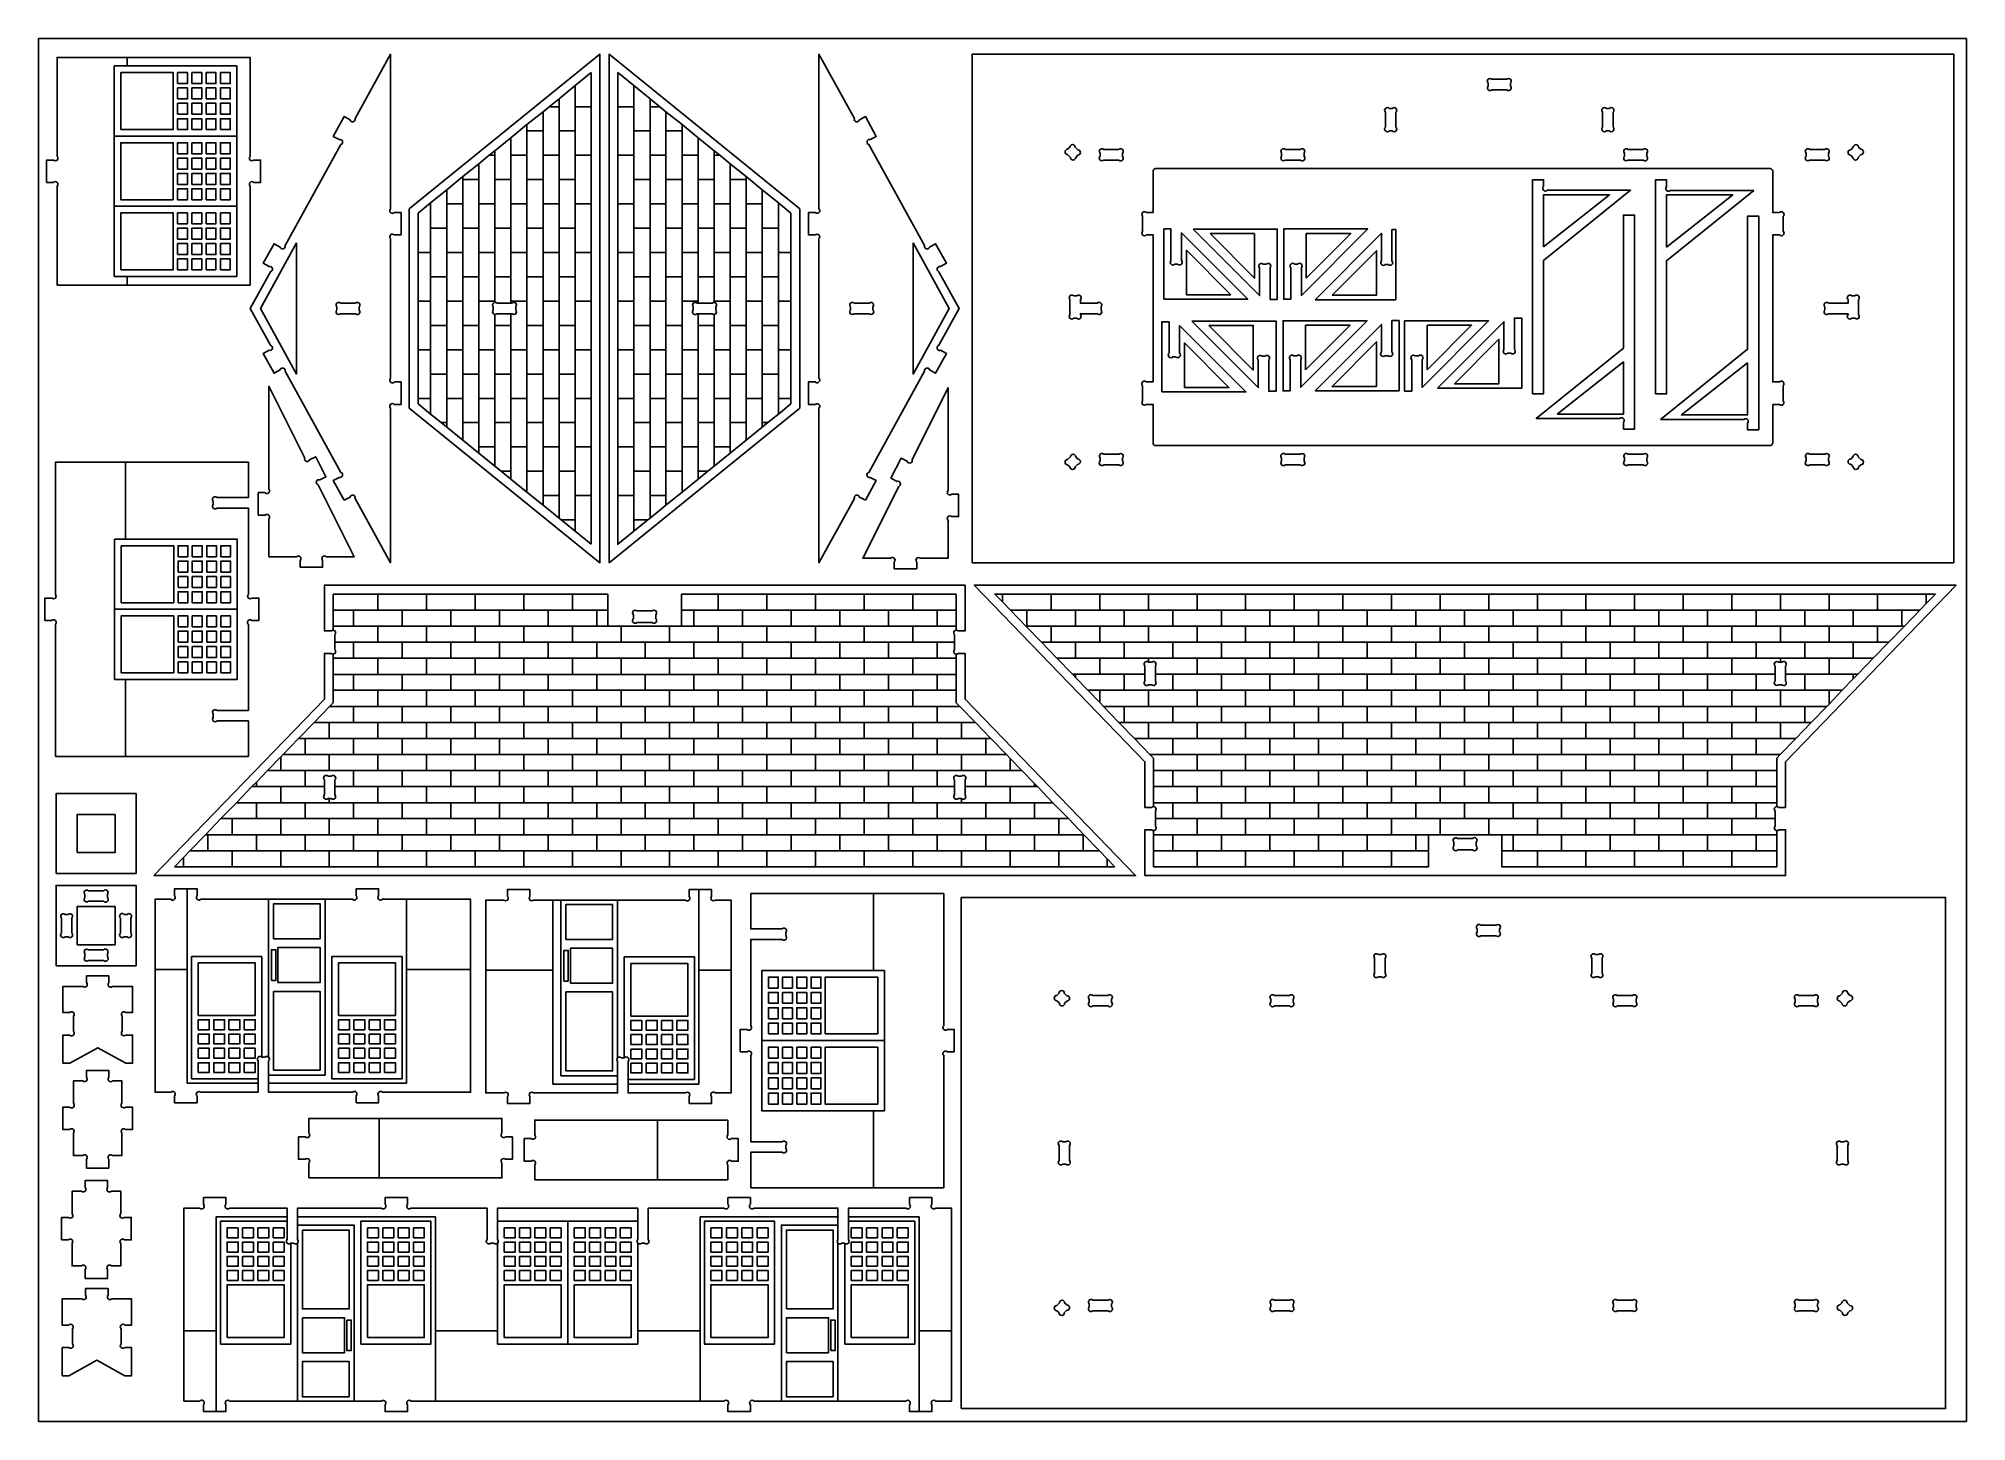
# Model space of a CAD drawing. Extents: x -100 to 1001, y -501 to 289.
import ezdxf

# ---------------------------------------------------------------- set-up
doc = ezdxf.new("R2010")
doc.units = 0
doc.header["$MEASUREMENT"] = 0
doc.layers.get('0').update_dxf_attribs({"linetype": 'CONTINUOUS'})
doc.layers.add('ENGRAVING', color=1, linetype='CONTINUOUS')

msp = doc.modelspace()

# ---------------------------------------------------------------- linework, layer by layer
for points in [[(-100.3, -501), (-100.3, 288.9), (1000.7, 288.9), (1000.7, -501)], [(111.4, 77.8), (111.4, 191.6), (220.3, 279.9), (220.3, -10.5)], [(225.5, -10.5), (225.5, 279.9), (334.4, 191.6), (334.4, 77.8)], [(432.8, -10.5), (993.5, -10.5), (993.5, 279.9), (432.8, 279.9)], [(-53.4, 236.9), (-23.4, 236.9), (-23.4, 269.4), (-53.4, 269.4)], [(-20.9, 263.2), (-20.9, 269.4), (-15.2, 269.4), (-15.2, 263.2)], [(-12.7, 263.2), (-12.7, 269.4), (-7.1, 269.4), (-7.1, 263.2)], [(-4.6, 263.2), (-4.6, 269.4), (1, 269.4), (1, 263.2)], [(3.5, 263.2), (3.5, 269.4), (9.2, 269.4), (9.2, 263.2)], [(-20.9, 254.4), (-20.9, 260.7), (-15.2, 260.7), (-15.2, 254.4)], [(-12.7, 254.4), (-12.7, 260.7), (-7.1, 260.7), (-7.1, 254.4)], [(-4.6, 254.4), (-4.6, 260.7), (1, 260.7), (1, 254.4)], [(3.5, 254.4), (3.5, 260.7), (9.2, 260.7), (9.2, 254.4)], [(-20.9, 245.6), (-20.9, 251.9), (-15.2, 251.9), (-15.2, 245.6)], [(-20.9, 236.9), (-20.9, 243.1), (-15.2, 243.1), (-15.2, 236.9)], [(-12.7, 245.6), (-12.7, 251.9), (-7.1, 251.9), (-7.1, 245.6)], [(-12.7, 236.9), (-12.7, 243.1), (-7.1, 243.1), (-7.1, 236.9)], [(-4.6, 245.6), (-4.6, 251.9), (1, 251.9), (1, 245.6)], [(-4.6, 236.9), (-4.6, 243.1), (1, 243.1), (1, 236.9)], [(3.5, 245.6), (3.5, 251.9), (9.2, 251.9), (9.2, 245.6)], [(3.5, 236.9), (3.5, 243.1), (9.2, 243.1), (9.2, 236.9)], [(-23.4, 196.8), (-23.4, 229.4), (-53.4, 229.4), (-53.4, 196.8)], [(-20.9, 223.1), (-20.9, 229.4), (-15.2, 229.4), (-15.2, 223.1)], [(-20.9, 214.3), (-20.9, 220.6), (-15.2, 220.6), (-15.2, 214.3)], [(-12.7, 229.4), (-7.1, 229.4), (-7.1, 223.1), (-12.7, 223.1)], [(-12.7, 214.3), (-12.7, 220.6), (-7.1, 220.6), (-7.1, 214.3)], [(-4.6, 223.1), (-4.6, 229.4), (1, 229.4), (1, 223.1)], [(-4.6, 214.3), (-4.6, 220.6), (1, 220.6), (1, 214.3)], [(3.5, 223.1), (3.5, 229.4), (9.2, 229.4), (9.2, 223.1)], [(3.5, 214.3), (3.5, 220.6), (9.2, 220.6), (9.2, 214.3)], [(-20.9, 205.6), (-20.9, 211.8), (-15.2, 211.8), (-15.2, 205.6)], [(-12.7, 205.6), (-12.7, 211.8), (-7.1, 211.8), (-7.1, 205.6)], [(-4.6, 205.6), (-4.6, 211.8), (1, 211.8), (1, 205.6)], [(3.5, 205.6), (3.5, 211.8), (9.2, 211.8), (9.2, 205.6)], [(-20.9, 196.8), (-20.9, 203.1), (-15.2, 203.1), (-15.2, 196.8)], [(-12.7, 196.8), (-12.7, 203.1), (-7.1, 203.1), (-7.1, 196.8)], [(-4.6, 196.8), (-4.6, 203.1), (1, 203.1), (1, 196.8)], [(3.5, 196.8), (3.5, 203.1), (9.2, 203.1), (9.2, 196.8)], [(759.2, 169.9), (796.9, 199.7), (759.2, 199.7)], [(829.5, 169.8), (867.2, 199.6), (829.5, 199.6)], [(-53.4, 156.8), (-53.4, 189.3), (-23.4, 189.3), (-23.4, 156.8)], [(-15.2, 189.3), (-15.2, 183.1), (-20.9, 183.1), (-20.9, 189.3)], [(-12.7, 183.1), (-12.7, 189.3), (-7.1, 189.3), (-7.1, 183.1)], [(-4.6, 183.1), (-4.6, 189.3), (1, 189.3), (1, 183.1)], [(3.5, 189.3), (9.2, 189.3), (9.2, 183.1), (3.5, 183.1)], [(-20.9, 174.3), (-20.9, 180.6), (-15.2, 180.6), (-15.2, 174.3)], [(-12.7, 174.3), (-12.7, 180.6), (-7.1, 180.6), (-7.1, 174.3)], [(-4.6, 174.3), (-4.6, 180.6), (1, 180.6), (1, 174.3)], [(3.5, 174.3), (3.5, 180.6), (9.2, 180.6), (9.2, 174.3)], [(568.8, 177.5), (594.1, 177.5), (594.1, 152)], [(623.7, 152.1), (649.1, 177.6), (623.7, 177.6)], [(-20.9, 165.5), (-20.9, 171.8), (-15.2, 171.8), (-15.2, 165.5)], [(-12.7, 165.5), (-12.7, 171.8), (-7.1, 171.8), (-7.1, 165.5)], [(-4.6, 165.5), (-4.6, 171.8), (1, 171.8), (1, 165.5)], [(3.5, 165.5), (3.5, 171.8), (9.2, 171.8), (9.2, 165.5)], [(555.3, 142.5), (555.3, 168), (580.6, 142.5)], [(638.4, 142.3), (663.8, 142.3), (663.8, 167.7)], [(-20.9, 156.8), (-20.9, 163), (-15.2, 163), (-15.2, 156.8)], [(-12.7, 156.8), (-12.7, 163), (-7.1, 163), (-7.1, 156.8)], [(-4.6, 156.8), (-4.6, 163), (1, 163), (1, 156.8)], [(3.5, 156.8), (3.5, 163), (9.2, 163), (9.2, 156.8)], [(568.1, 125), (593.4, 125), (593.4, 99.5)], [(623.3, 99.7), (648.7, 125.1), (623.3, 125.1)], [(692.8, 99.6), (718.1, 125.1), (692.8, 125.1)], [(554.2, 89.5), (554.2, 115), (579.5, 89.5)], [(663.7, 90.2), (663.7, 115.7), (638.4, 90.2)], [(708.4, 91.7), (733.7, 91.7), (733.7, 117.1)], [(767, 74.4), (804.8, 74.4), (804.8, 104.2)], [(875.7, 103.7), (837.9, 73.9), (875.7, 73.9)], [(-53.1, -0.8), (-53.1, -33.4), (-23.1, -33.4), (-23.1, -0.8)], [(-20.6, -7.1), (-20.6, -0.8), (-15, -0.8), (-15, -7.1)], [(-20.6, -15.9), (-20.6, -9.6), (-15, -9.6), (-15, -15.9)], [(-12.5, -7.1), (-12.5, -0.8), (-6.8, -0.8), (-6.8, -7.1)], [(-12.5, -15.9), (-12.5, -9.6), (-6.8, -9.6), (-6.8, -15.9)], [(-4.3, -7.1), (-4.3, -0.8), (1.3, -0.8), (1.3, -7.1)], [(-4.3, -15.9), (-4.3, -9.6), (1.3, -9.6), (1.3, -15.9)], [(3.8, -7.1), (3.8, -0.8), (9.4, -0.8), (9.4, -7.1)], [(3.8, -15.9), (3.8, -9.6), (9.4, -9.6), (9.4, -15.9)], [(-20.6, -24.6), (-20.6, -18.4), (-15, -18.4), (-15, -24.6)], [(-12.5, -24.6), (-12.5, -18.4), (-6.8, -18.4), (-6.8, -24.6)], [(-4.3, -24.6), (-4.3, -18.4), (1.3, -18.4), (1.3, -24.6)], [(3.8, -24.6), (3.8, -18.4), (9.4, -18.4), (9.4, -24.6)], [(-20.6, -33.4), (-20.6, -27.1), (-15, -27.1), (-15, -33.4)], [(-12.5, -33.4), (-12.5, -27.1), (-6.8, -27.1), (-6.8, -33.4)], [(-4.3, -33.4), (-4.3, -27.1), (1.3, -27.1), (1.3, -33.4)], [(3.8, -33.4), (3.8, -27.1), (9.4, -27.1), (9.4, -33.4)], [(-53.1, -73.4), (-53.1, -40.9), (-23.1, -40.9), (-23.1, -73.4)], [(-20.6, -47.1), (-20.6, -40.9), (-15, -40.9), (-15, -47.1)], [(-12.5, -47.1), (-12.5, -40.9), (-6.8, -40.9), (-6.8, -47.1)], [(-4.3, -47.1), (-4.3, -40.9), (1.3, -40.9), (1.3, -47.1)], [(3.8, -47.1), (3.8, -40.9), (9.4, -40.9), (9.4, -47.1)], [(-20.6, -55.9), (-20.6, -49.6), (-15, -49.6), (-15, -55.9)], [(-12.5, -55.9), (-12.5, -49.6), (-6.8, -49.6), (-6.8, -55.9)], [(-4.3, -55.9), (-4.3, -49.6), (1.3, -49.6), (1.3, -55.9)], [(3.8, -55.9), (3.8, -49.6), (9.4, -49.6), (9.4, -55.9)], [(-20.6, -64.7), (-20.6, -58.4), (-15, -58.4), (-15, -64.7)], [(-12.5, -64.7), (-12.5, -58.4), (-6.8, -58.4), (-6.8, -64.7)], [(-4.3, -64.7), (-4.3, -58.4), (1.3, -58.4), (1.3, -64.7)], [(3.8, -64.7), (3.8, -58.4), (9.4, -58.4), (9.4, -64.7)], [(-20.6, -73.4), (-20.6, -67.2), (-15, -67.2), (-15, -73.4)], [(-12.5, -73.4), (-12.5, -67.2), (-6.8, -67.2), (-6.8, -73.4)], [(-4.3, -73.4), (-4.3, -67.2), (1.3, -67.2), (1.3, -73.4)], [(3.8, -73.4), (3.8, -67.2), (9.4, -67.2), (9.4, -73.4)], [(-90.3, -188.1), (-44.6, -188.1), (-44.6, -142.4), (-90.3, -142.4)], [(-78.3, -176.1), (-78.3, -154.4), (-56.6, -154.4), (-56.6, -176.1)], [(-90.3, -240.7), (-44.6, -240.7), (-44.6, -194.9), (-90.3, -194.9)], [(-78.3, -228.7), (-78.3, -206.9), (-56.6, -206.9), (-56.6, -228.7)], [(426.6, -493.7), (426.6, -201.8), (988.8, -201.8), (988.8, -493.7)], [(-9.1, -269.1), (23.4, -269.1), (23.4, -239.1), (-9.1, -239.1)], [(71, -269.1), (103.5, -269.1), (103.5, -239.1), (71, -239.1)], [(238, -269.5), (270.5, -269.5), (270.5, -239.5), (238, -239.5)], [(316.5, -253.5), (316.5, -247.2), (322.1, -247.2), (322.1, -253.5)], [(324.6, -253.5), (324.6, -247.2), (330.2, -247.2), (330.2, -253.5)], [(332.7, -253.5), (332.7, -247.2), (338.4, -247.2), (338.4, -253.5)], [(340.9, -253.5), (340.9, -247.2), (346.5, -247.2), (346.5, -253.5)], [(349, -279.7), (349, -247.2), (379, -247.2), (379, -279.7)], [(316.5, -262.2), (316.5, -256), (322.1, -256), (322.1, -262.2)], [(324.6, -262.2), (324.6, -256), (330.2, -256), (330.2, -262.2)], [(332.7, -262.2), (332.7, -256), (338.4, -256), (338.4, -262.2)], [(340.9, -262.2), (340.9, -256), (346.5, -256), (346.5, -262.2)], [(-9.1, -277.3), (-2.8, -277.3), (-2.8, -271.6), (-9.1, -271.6)], [(-0.3, -277.3), (5.9, -277.3), (5.9, -271.6), (-0.3, -271.6)], [(8.4, -277.3), (14.7, -277.3), (14.7, -271.6), (8.4, -271.6)], [(17.2, -277.3), (23.4, -277.3), (23.4, -271.6), (17.2, -271.6)], [(71, -277.3), (77.3, -277.3), (77.3, -271.6), (71, -271.6)], [(79.8, -277.3), (86, -277.3), (86, -271.6), (79.8, -271.6)], [(88.5, -271.6), (88.5, -277.3), (94.8, -277.3), (94.8, -271.6)], [(97.3, -277.3), (103.5, -277.3), (103.5, -271.6), (97.3, -271.6)], [(238, -277.6), (244.2, -277.6), (244.2, -272), (238, -272)], [(246.7, -277.6), (253, -277.6), (253, -272), (246.7, -272)], [(255.5, -272), (255.5, -277.6), (261.8, -277.6), (261.8, -272)], [(270.5, -277.6), (270.5, -272), (264.3, -272), (264.3, -277.6)], [(316.5, -271), (316.5, -264.7), (322.1, -264.7), (322.1, -271)], [(316.5, -279.7), (316.5, -273.5), (322.1, -273.5), (322.1, -279.7)], [(324.6, -271), (324.6, -264.7), (330.2, -264.7), (330.2, -271)], [(324.6, -279.7), (324.6, -273.5), (330.2, -273.5), (330.2, -279.7)], [(332.7, -271), (332.7, -264.7), (338.4, -264.7), (338.4, -271)], [(332.7, -279.7), (332.7, -273.5), (338.4, -273.5), (338.4, -279.7)], [(340.9, -271), (340.9, -264.7), (346.5, -264.7), (346.5, -271)], [(340.9, -279.7), (340.9, -273.5), (346.5, -273.5), (346.5, -279.7)], [(-9.1, -285.4), (-2.8, -285.4), (-2.8, -279.8), (-9.1, -279.8)], [(-0.3, -285.4), (5.9, -285.4), (5.9, -279.8), (-0.3, -279.8)], [(8.4, -285.4), (14.7, -285.4), (14.7, -279.8), (8.4, -279.8)], [(17.2, -285.4), (23.4, -285.4), (23.4, -279.8), (17.2, -279.8)], [(71, -279.8), (71, -285.4), (77.3, -285.4), (77.3, -279.8)], [(79.8, -285.4), (86, -285.4), (86, -279.8), (79.8, -279.8)], [(88.5, -285.4), (94.8, -285.4), (94.8, -279.8), (88.5, -279.8)], [(97.3, -285.4), (103.5, -285.4), (103.5, -279.8), (97.3, -279.8)], [(238, -285.8), (244.2, -285.8), (244.2, -280.1), (238, -280.1)], [(246.7, -285.8), (253, -285.8), (253, -280.1), (246.7, -280.1)], [(255.5, -280.1), (255.5, -285.8), (261.8, -285.8), (261.8, -280.1)], [(264.3, -280.1), (264.3, -285.8), (270.5, -285.8), (270.5, -280.1)], [(-9.1, -293.5), (-2.8, -293.5), (-2.8, -287.9), (-9.1, -287.9)], [(-9.1, -301.7), (-2.8, -301.7), (-2.8, -296.1), (-9.1, -296.1)], [(-0.3, -293.5), (5.9, -293.5), (5.9, -287.9), (-0.3, -287.9)], [(-0.3, -301.7), (5.9, -301.7), (5.9, -296.1), (-0.3, -296.1)], [(8.4, -293.5), (14.7, -293.5), (14.7, -287.9), (8.4, -287.9)], [(8.4, -301.7), (14.7, -301.7), (14.7, -296.1), (8.4, -296.1)], [(17.2, -293.5), (17.2, -287.9), (23.4, -287.9), (23.4, -293.5)], [(17.2, -301.7), (23.4, -301.7), (23.4, -296.1), (17.2, -296.1)], [(71, -293.5), (77.3, -293.5), (77.3, -287.9), (71, -287.9)], [(71, -301.7), (77.3, -301.7), (77.3, -296.1), (71, -296.1)], [(79.8, -293.5), (86, -293.5), (86, -287.9), (79.8, -287.9)], [(79.8, -301.7), (86, -301.7), (86, -296.1), (79.8, -296.1)], [(88.5, -293.5), (94.8, -293.5), (94.8, -287.9), (88.5, -287.9)], [(88.5, -301.7), (94.8, -301.7), (94.8, -296.1), (88.5, -296.1)], [(97.3, -287.9), (97.3, -293.5), (103.5, -293.5), (103.5, -287.9)], [(97.3, -301.7), (103.5, -301.7), (103.5, -296.1), (97.3, -296.1)], [(238, -288.3), (238, -293.9), (244.2, -293.9), (244.2, -288.3)], [(238, -296.4), (238, -302), (244.2, -302), (244.2, -296.4)], [(246.7, -293.9), (253, -293.9), (253, -288.3), (246.7, -288.3)], [(246.7, -302), (253, -302), (253, -296.4), (246.7, -296.4)], [(255.5, -293.9), (261.8, -293.9), (261.8, -288.3), (255.5, -288.3)], [(255.5, -302), (261.8, -302), (261.8, -296.4), (255.5, -296.4)], [(264.3, -293.9), (270.5, -293.9), (270.5, -288.3), (264.3, -288.3)], [(264.3, -302), (270.5, -302), (270.5, -296.4), (264.3, -296.4)], [(316.5, -293.5), (316.5, -287.3), (322.1, -287.3), (322.1, -293.5)], [(316.5, -302.3), (316.5, -296), (322.1, -296), (322.1, -302.3)], [(324.6, -293.5), (324.6, -287.3), (330.2, -287.3), (330.2, -293.5)], [(324.6, -302.3), (324.6, -296), (330.2, -296), (330.2, -302.3)], [(332.7, -293.5), (332.7, -287.3), (338.4, -287.3), (338.4, -293.5)], [(332.7, -302.3), (332.7, -296), (338.4, -296), (338.4, -302.3)], [(340.9, -293.5), (340.9, -287.3), (346.5, -287.3), (346.5, -293.5)], [(340.9, -302.3), (340.9, -296), (346.5, -296), (346.5, -302.3)], [(349, -287.3), (349, -319.8), (379, -319.8), (379, -287.3)], [(316.5, -311), (316.5, -304.8), (322.1, -304.8), (322.1, -311)], [(324.6, -311), (324.6, -304.8), (330.2, -304.8), (330.2, -311)], [(332.7, -311), (332.7, -304.8), (338.4, -304.8), (338.4, -311)], [(340.9, -311), (340.9, -304.8), (346.5, -304.8), (346.5, -311)], [(316.5, -319.8), (316.5, -313.5), (322.1, -313.5), (322.1, -319.8)], [(324.6, -319.8), (324.6, -313.5), (330.2, -313.5), (330.2, -319.8)], [(332.7, -319.8), (332.7, -313.5), (338.4, -313.5), (338.4, -319.8)], [(340.9, -319.8), (340.9, -313.5), (346.5, -313.5), (346.5, -319.8)], [(13.7, -390.5), (7.4, -390.5), (7.4, -396.1), (13.7, -396.1)], [(22.4, -396.1), (22.4, -390.5), (16.2, -390.5), (16.2, -396.1)], [(24.9, -396.1), (31.2, -396.1), (31.2, -390.5), (24.9, -390.5)], [(33.7, -396.1), (39.9, -396.1), (39.9, -390.5), (33.7, -390.5)], [(87.5, -390.5), (87.5, -396.1), (93.8, -396.1), (93.8, -390.5)], [(96.3, -390.5), (96.3, -396.1), (102.5, -396.1), (102.5, -390.5)], [(105, -396.1), (111.3, -396.1), (111.3, -390.5), (105, -390.5)], [(113.8, -396.1), (120, -396.1), (120, -390.5), (113.8, -390.5)], [(165.6, -396.1), (171.9, -396.1), (171.9, -390.5), (165.6, -390.5)], [(174.4, -396.1), (180.6, -396.1), (180.6, -390.5), (174.4, -390.5)], [(183.1, -396.1), (189.4, -396.1), (189.4, -390.5), (183.1, -390.5)], [(191.9, -396.1), (198.1, -396.1), (198.1, -390.5), (191.9, -390.5)], [(205.6, -396.1), (211.9, -396.1), (211.9, -390.5), (205.6, -390.5)], [(214.4, -396.1), (220.7, -396.1), (220.7, -390.5), (214.4, -390.5)], [(223.2, -396.1), (229.4, -396.1), (229.4, -390.5), (223.2, -390.5)], [(231.9, -396.1), (238.2, -396.1), (238.2, -390.5), (231.9, -390.5)], [(283.7, -396.1), (290, -396.1), (290, -390.5), (283.7, -390.5)], [(292.5, -396.1), (298.8, -396.1), (298.8, -390.5), (292.5, -390.5)], [(301.3, -396.1), (307.5, -396.1), (307.5, -390.5), (301.3, -390.5)], [(310, -396.1), (316.3, -396.1), (316.3, -390.5), (310, -390.5)], [(363.8, -396.1), (370.1, -396.1), (370.1, -390.5), (363.8, -390.5)], [(372.6, -396.1), (378.9, -396.1), (378.9, -390.5), (372.6, -390.5)], [(381.4, -396.1), (387.6, -396.1), (387.6, -390.5), (381.4, -390.5)], [(390.1, -396.1), (396.4, -396.1), (396.4, -390.5), (390.1, -390.5)], [(7.4, -404.3), (13.7, -404.3), (13.7, -398.6), (7.4, -398.6)], [(7.4, -412.4), (13.7, -412.4), (13.7, -406.8), (7.4, -406.8)], [(16.2, -404.3), (22.4, -404.3), (22.4, -398.6), (16.2, -398.6)], [(16.2, -412.4), (22.4, -412.4), (22.4, -406.8), (16.2, -406.8)], [(31.2, -404.3), (31.2, -398.6), (24.9, -398.6), (24.9, -404.3)], [(24.9, -406.8), (24.9, -412.4), (31.2, -412.4), (31.2, -406.8)], [(33.7, -404.3), (39.9, -404.3), (39.9, -398.6), (33.7, -398.6)], [(33.7, -406.8), (33.7, -412.4), (39.9, -412.4), (39.9, -406.8)], [(87.5, -404.3), (93.8, -404.3), (93.8, -398.6), (87.5, -398.6)], [(87.5, -412.4), (93.8, -412.4), (93.8, -406.8), (87.5, -406.8)], [(96.3, -404.3), (102.5, -404.3), (102.5, -398.6), (96.3, -398.6)], [(96.3, -412.4), (102.5, -412.4), (102.5, -406.8), (96.3, -406.8)], [(105, -404.3), (111.3, -404.3), (111.3, -398.6), (105, -398.6)], [(105, -406.8), (105, -412.4), (111.3, -412.4), (111.3, -406.8)], [(113.8, -404.3), (120, -404.3), (120, -398.6), (113.8, -398.6)], [(113.8, -412.4), (120, -412.4), (120, -406.8), (113.8, -406.8)], [(165.6, -404.3), (171.9, -404.3), (171.9, -398.6), (165.6, -398.6)], [(165.6, -412.4), (171.9, -412.4), (171.9, -406.8), (165.6, -406.8)], [(174.4, -404.3), (180.6, -404.3), (180.6, -398.6), (174.4, -398.6)], [(174.4, -412.4), (180.6, -412.4), (180.6, -406.8), (174.4, -406.8)], [(183.1, -404.3), (189.4, -404.3), (189.4, -398.6), (183.1, -398.6)], [(183.1, -412.4), (189.4, -412.4), (189.4, -406.8), (183.1, -406.8)], [(191.9, -404.3), (198.1, -404.3), (198.1, -398.6), (191.9, -398.6)], [(191.9, -412.4), (198.1, -412.4), (198.1, -406.8), (191.9, -406.8)], [(205.6, -404.3), (211.9, -404.3), (211.9, -398.6), (205.6, -398.6)], [(205.6, -412.4), (211.9, -412.4), (211.9, -406.8), (205.6, -406.8)], [(214.4, -404.3), (220.7, -404.3), (220.7, -398.6), (214.4, -398.6)], [(214.4, -406.8), (214.4, -412.4), (220.7, -412.4), (220.7, -406.8)], [(223.2, -404.3), (229.4, -404.3), (229.4, -398.6), (223.2, -398.6)], [(223.2, -412.4), (229.4, -412.4), (229.4, -406.8), (223.2, -406.8)], [(231.9, -404.3), (238.2, -404.3), (238.2, -398.6), (231.9, -398.6)], [(231.9, -412.4), (238.2, -412.4), (238.2, -406.8), (231.9, -406.8)], [(283.7, -404.3), (290, -404.3), (290, -398.6), (283.7, -398.6)], [(283.7, -412.4), (290, -412.4), (290, -406.8), (283.7, -406.8)], [(292.5, -398.6), (292.5, -404.3), (298.8, -404.3), (298.8, -398.6)], [(292.5, -412.4), (298.8, -412.4), (298.8, -406.8), (292.5, -406.8)], [(301.3, -404.3), (307.5, -404.3), (307.5, -398.6), (301.3, -398.6)], [(301.3, -412.4), (307.5, -412.4), (307.5, -406.8), (301.3, -406.8)], [(310, -404.3), (316.3, -404.3), (316.3, -398.6), (310, -398.6)], [(310, -412.4), (316.3, -412.4), (316.3, -406.8), (310, -406.8)], [(363.8, -404.3), (370.1, -404.3), (370.1, -398.6), (363.8, -398.6)], [(363.8, -412.4), (370.1, -412.4), (370.1, -406.8), (363.8, -406.8)], [(372.6, -404.3), (378.9, -404.3), (378.9, -398.6), (372.6, -398.6)], [(378.9, -412.4), (378.9, -406.8), (372.6, -406.8), (372.6, -412.4)], [(381.4, -404.3), (387.6, -404.3), (387.6, -398.6), (381.4, -398.6)], [(381.4, -412.4), (387.6, -412.4), (387.6, -406.8), (381.4, -406.8)], [(390.1, -404.3), (396.4, -404.3), (396.4, -398.6), (390.1, -398.6)], [(390.1, -412.4), (396.4, -412.4), (396.4, -406.8), (390.1, -406.8)], [(7.4, -420.5), (13.7, -420.5), (13.7, -414.9), (7.4, -414.9)], [(16.2, -420.5), (22.4, -420.5), (22.4, -414.9), (16.2, -414.9)], [(24.9, -420.5), (31.2, -420.5), (31.2, -414.9), (24.9, -414.9)], [(33.7, -420.5), (39.9, -420.5), (39.9, -414.9), (33.7, -414.9)], [(87.5, -420.5), (93.8, -420.5), (93.8, -414.9), (87.5, -414.9)], [(96.3, -420.5), (102.5, -420.5), (102.5, -414.9), (96.3, -414.9)], [(105, -420.5), (111.3, -420.5), (111.3, -414.9), (105, -414.9)], [(113.8, -420.5), (120, -420.5), (120, -414.9), (113.8, -414.9)], [(165.6, -420.5), (171.9, -420.5), (171.9, -414.9), (165.6, -414.9)], [(174.4, -420.5), (180.6, -420.5), (180.6, -414.9), (174.4, -414.9)], [(183.1, -420.5), (189.4, -420.5), (189.4, -414.9), (183.1, -414.9)], [(191.9, -420.5), (198.1, -420.5), (198.1, -414.9), (191.9, -414.9)], [(205.6, -420.5), (211.9, -420.5), (211.9, -414.9), (205.6, -414.9)], [(214.4, -420.5), (220.7, -420.5), (220.7, -414.9), (214.4, -414.9)], [(223.2, -420.5), (229.4, -420.5), (229.4, -414.9), (223.2, -414.9)], [(231.9, -420.5), (238.2, -420.5), (238.2, -414.9), (231.9, -414.9)], [(283.7, -420.5), (290, -420.5), (290, -414.9), (283.7, -414.9)], [(292.5, -420.5), (298.8, -420.5), (298.8, -414.9), (292.5, -414.9)], [(301.3, -420.5), (307.5, -420.5), (307.5, -414.9), (301.3, -414.9)], [(310, -420.5), (316.3, -420.5), (316.3, -414.9), (310, -414.9)], [(363.8, -420.5), (370.1, -420.5), (370.1, -414.9), (363.8, -414.9)], [(372.6, -420.5), (378.9, -420.5), (378.9, -414.9), (372.6, -414.9)], [(387.6, -420.5), (387.6, -414.9), (381.4, -414.9), (381.4, -420.5)], [(390.1, -420.5), (396.4, -420.5), (396.4, -414.9), (390.1, -414.9)], [(7.4, -453.1), (39.9, -453.1), (39.9, -423), (7.4, -423)], [(87.5, -453.1), (120, -453.1), (120, -423), (87.5, -423)], [(165.6, -453.1), (198.1, -453.1), (198.1, -423), (165.6, -423)], [(205.6, -423), (238.2, -423), (238.2, -453.1), (205.6, -453.1)], [(283.7, -453.1), (316.3, -453.1), (316.3, -423), (283.7, -423)], [(363.8, -453.1), (396.4, -453.1), (396.4, -423), (363.8, -423)]]:
    msp.add_lwpolyline(points, close=True)
for points in [[(-95.7, 206.7), (-91.8, 206.7, -1), (-89.7, 204.6), (-89.7, 148.1), (-49.7, 148.1), (20.5, 148.1), (20.5, 204.6, -1), (22.6, 206.7), (26.5, 206.7), (26.5, 219.5), (22.6, 219.5, -1), (20.5, 221.6), (20.5, 278.1), (-49.7, 278.1), (-89.7, 278.1), (-89.7, 221.6, -1), (-91.8, 219.5), (-95.7, 219.5)], [(74.2, 25.2), (77.6, 27, -1), (80.5, 26.2), (100.7, -10.5), (100.7, 77.8, -1), (102.9, 79.9), (106.7, 79.9), (106.7, 92.7), (102.9, 92.7, -1), (100.7, 94.8), (100.7, 174.6, -1), (102.9, 176.7), (106.7, 176.7), (106.7, 189.5), (102.9, 189.5, -1), (100.7, 191.6), (100.7, 279.9), (80.5, 243.2, -1), (77.6, 242.4), (74.2, 244.3), (68, 233), (71.4, 231.2, -1), (72.3, 228.3), (40.5, 170.6, -1), (37.6, 169.8), (34.2, 171.7), (28, 160.5), (31.4, 158.6, -1), (32.2, 155.7), (20.6, 134.7), (32.2, 113.7, -1), (31.4, 110.8), (28, 109), (34.2, 97.7), (37.6, 99.6, -1), (40.5, 98.8), (72.3, 41.1, -1), (71.4, 38.2), (68, 36.4)], [(371.9, 25.2), (368.5, 27, 1), (365.6, 26.2), (345.4, -10.5), (345.4, 77.8, 1), (343.3, 79.9), (339.4, 79.9), (339.4, 92.7), (343.3, 92.7, 1), (345.4, 94.8), (345.4, 174.6, 1), (343.3, 176.7), (339.4, 176.7), (339.4, 189.5), (343.3, 189.5, 1), (345.4, 191.6), (345.4, 279.9), (365.6, 243.2, 1), (368.5, 242.4), (371.9, 244.3), (378.1, 233), (374.7, 231.2, 1), (373.9, 228.3), (405.7, 170.6, 1), (408.6, 169.8), (412, 171.7), (418.2, 160.5), (414.8, 158.6, 1), (413.9, 155.7), (425.5, 134.7), (413.9, 113.7, 1), (414.8, 110.8), (418.2, 109), (412, 97.7), (408.6, 99.6, 1), (405.7, 98.8), (373.9, 41.1, 1), (374.7, 38.2), (378.1, 36.4)], [(729.6, 259.6), (738.2, 259.6, 1), (740.3, 261.7), (740.3, 263.5, 1), (738.2, 265.6), (729.6, 265.6, 1), (727.5, 263.5), (727.5, 261.7, 1)], [(671.1, 249), (672.8, 249, -1), (674.9, 246.8), (674.9, 238.3, -1), (672.8, 236.1), (671.1, 236.1, -1), (668.9, 238.3), (668.9, 246.8, -1)], [(792.9, 238.3), (792.9, 246.8, -1), (795.1, 249), (796.8, 249, -1), (798.9, 246.8), (798.9, 238.3, -1), (796.8, 236.1), (795.1, 236.1, -1)], [(492, 221), (493.2, 222.3, 1), (493.2, 225.3), (491.7, 226.8, 1), (488.7, 226.8), (487.4, 225.6, 1), (487.4, 222.6), (489, 221, 1)], [(508, 225.5), (516.6, 225.5, -1), (518.7, 223.4), (518.7, 221.6, -1), (516.6, 219.5), (508, 219.5, -1), (505.9, 221.6), (505.9, 223.4, -1)], [(611.8, 225.5), (620.3, 225.5, -1), (622.4, 223.4), (622.4, 221.6, -1), (620.3, 219.5), (611.8, 219.5, -1), (609.6, 221.6), (609.6, 223.4, -1)], [(807.5, 225.5), (816.1, 225.5, -1), (818.2, 223.4), (818.2, 221.6, -1), (816.1, 219.5), (807.5, 219.5, -1), (805.4, 221.6), (805.4, 223.4, -1)], [(919.8, 225.5), (911.2, 225.5, 1), (909.1, 223.4), (909.1, 221.6, 1), (911.2, 219.5), (919.8, 219.5, 1), (921.9, 221.6), (921.9, 223.4, 1)], [(938.9, 221), (940.4, 222.6, 1), (940.4, 225.6), (939.1, 226.8, 1), (936.1, 226.8), (934.6, 225.3, 1), (934.6, 222.3), (935.9, 221, 1)], [(890.1, 79.9), (890.1, 57.9, -0.414214), (888.6, 56.4), (537.7, 56.4, -0.414214), (536.2, 57.9), (536.2, 79.9), (532.3, 79.9, -1), (530.2, 82), (530.2, 90.6, -1), (532.3, 92.7), (536.2, 92.7), (536.2, 176.7), (532.3, 176.7, -1), (530.2, 178.8), (530.2, 187.4, -1), (532.3, 189.5), (536.2, 189.5), (536.2, 213.1, -0.414214), (537.7, 214.6), (888.6, 214.6, -0.414214), (890.1, 213.1), (890.1, 189.5), (894, 189.5, -1), (896.1, 187.4), (896.1, 178.8, -1), (894, 176.7), (890.1, 176.7), (890.1, 92.7), (894, 92.7, -1), (896.1, 90.6), (896.1, 82, -1), (894, 79.9)], [(752.8, 208.2), (752.8, 86), (759.2, 86), (759.2, 162.1), (808.9, 202.2), (761.3, 202.2, -1), (759.2, 204.4), (759.2, 208.2)], [(823.1, 85.9), (823.1, 208.1), (829.5, 208.1), (829.5, 204.2, 1), (831.6, 202.1), (879.2, 202.1), (829.5, 162), (829.5, 85.9)], [(804.8, 65.8), (804.8, 69.7, 1), (802.6, 71.8), (755, 71.8), (804.8, 112), (804.8, 188), (811.2, 188), (811.2, 65.8)], [(826, 71.3), (873.6, 71.3, -1), (875.7, 69.2), (875.7, 65.3), (882.1, 65.3), (882.1, 187.5), (875.7, 187.5), (875.7, 111.4)], [(542.4, 140), (542.4, 180.1), (546.4, 180.1), (546.4, 162.1, 1), (548.6, 160), (550.3, 160, 1), (552.4, 162.1), (552.4, 177.9), (590.3, 140)], [(559.1, 180), (597, 142.1), (597, 157.9, -1), (599.1, 160), (600.9, 160, -1), (603, 157.9), (603, 139.9), (607.1, 139.9), (607.1, 180)], [(614.9, 140), (614.9, 158, -1), (617, 160.1), (618.7, 160.1, -1), (620.9, 158), (620.9, 142.2), (658.8, 180.1), (610.8, 180.1), (610.8, 140)], [(628.7, 139.7), (666.6, 177.7), (666.6, 161.9, 1), (668.8, 159.8), (670.5, 159.8, 1), (672.6, 161.9), (672.6, 179.8), (674.8, 179.8), (674.8, 139.7)], [(70, 135.6), (70, 133.8, 1), (72.1, 131.7), (80.7, 131.7, 1), (82.8, 133.8), (82.8, 135.6, 1), (80.7, 137.7), (72.1, 137.7, 1)], [(169.5, 137.7), (161.6, 137.7, 1), (159.4, 135.6), (159.4, 133.8, 1), (161.6, 131.7), (169.5, 131.7), (170.1, 131.7, 1), (172.2, 133.8), (172.2, 135.6, 1), (170.1, 137.7)], [(286.4, 135.6), (286.4, 133.8, -1), (284.3, 131.7), (276.4, 131.7), (275.7, 131.7, -1), (273.6, 133.8), (273.6, 135.6, -1), (275.7, 137.7), (276.4, 137.7), (284.3, 137.7, -1)], [(365.5, 137.7), (374.1, 137.7, -1), (376.2, 135.6), (376.2, 133.8, -1), (374.1, 131.7), (365.5, 131.7, -1), (363.4, 133.8), (363.4, 135.6, -1)], [(506.5, 135.6), (506.5, 133.8, -1), (504.3, 131.7), (494.7, 131.7), (494.7, 131.2, -1), (492.6, 129.1), (490.8, 129.1, -1), (488.7, 131.2), (488.7, 139.8, -1), (490.8, 141.9), (492.6, 141.9, -1), (494.7, 139.8), (494.7, 137.7), (504.3, 137.7, -1)], [(933.1, 131.7), (922, 131.7, -1), (919.8, 133.8), (919.8, 135.6, -1), (922, 137.7), (933.1, 137.7), (933.1, 139.8, -1), (935.2, 141.9), (937, 141.9, -1), (939.1, 139.8), (939.1, 131.2, -1), (937, 129.1), (935.2, 129.1, -1), (933.1, 131.2)], [(541.2, 87), (589.2, 87), (551.3, 124.9), (551.3, 109.2, -1), (549.2, 107), (547.4, 107, -1), (545.3, 109.2), (545.3, 127.1), (541.2, 127.1)], [(558.4, 127.5), (596.3, 89.5), (596.3, 105.3, -1), (598.4, 107.5), (600.2, 107.5, -1), (602.3, 105.3), (602.3, 87.4), (606.4, 87.4), (606.4, 127.5)], [(614.5, 87.6), (614.5, 105.5, -1), (616.6, 107.6), (618.3, 107.6, -1), (620.5, 105.5), (620.5, 89.7), (658.4, 127.7), (610.4, 127.7), (610.4, 87.6)], [(628.7, 87.7), (666.6, 125.6), (666.6, 109.9, 1), (668.7, 107.7), (670.5, 107.7, 1), (672.6, 109.9), (672.6, 127.8), (676.7, 127.8), (676.7, 87.7)], [(687.8, 107.6), (686, 107.6, 1), (683.9, 105.4), (683.9, 87.5), (679.8, 87.5), (679.8, 127.6), (727.8, 127.6), (689.9, 89.6), (689.9, 105.4, 1)], [(698.7, 89.1), (736.6, 127.1), (736.6, 111.3, 1), (738.7, 109.2), (740.5, 109.2, 1), (742.6, 111.3), (742.6, 129.2), (746.7, 129.2), (746.7, 89.1)], [(25.2, 16.6), (29, 16.6, -1), (31.2, 14.5), (31.2, -7.1), (47, -7.1, -1), (49.1, -9.2), (49.1, -13.1), (61.9, -13.1), (61.9, -9.2, -1), (64, -7.1), (79.9, -7.1), (59.3, 34, -1), (60.3, 36.8), (63.8, 38.5), (58, 50), (54.5, 48.3, -1), (51.7, 49.2), (31.2, 90.3), (31.2, 31.6, -1), (29, 29.5), (25.2, 29.5)], [(386.5, 37.7), (390, 35.9, -1), (390.9, 33.1), (370.4, -8), (386.2, -8, -1), (388.4, -10.1), (388.4, -14), (401.2, -14), (401.2, -10.1, -1), (403.3, -8), (419.1, -8), (419.1, 13.6, -1), (421.2, 15.8), (425.1, 15.8), (425.1, 28.6), (421.2, 28.6, -1), (419.1, 30.7), (419.1, 89.4), (398.6, 48.4, -1), (395.7, 47.4), (392.3, 49.1)], [(-90.7, -121.2), (-90.7, -45.7, 1), (-92.8, -43.5), (-96.7, -43.5), (-96.7, -30.7), (-92.8, -30.7, 1), (-90.7, -28.6), (-90.7, 46.9), (-50.6, 46.9), (19.5, 46.9), (19.5, 26.7), (1.6, 26.7, 1), (-0.5, 24.5), (-0.5, 22.8, 1), (1.6, 20.7), (19.5, 20.7), (19.5, -28.6, 1), (21.6, -30.7), (25.5, -30.7), (25.5, -43.5), (21.6, -43.5, 1), (19.5, -45.7), (19.5, -94.9), (1.6, -94.9, 1), (-0.5, -97), (-0.5, -98.8, 1), (1.6, -100.9), (19.5, -100.9), (19.5, -121.2), (-50.6, -121.2)], [(493.2, 48.7), (492, 49.9, 1), (489, 49.9), (487.4, 48.4, 1), (487.4, 45.4), (488.7, 44.2, 1), (491.7, 44.2), (493.2, 45.7, 1)], [(508, 45.4), (516.6, 45.4, 1), (518.7, 47.6), (518.7, 49.3, 1), (516.6, 51.4), (508, 51.4, 1), (505.9, 49.3), (505.9, 47.6, 1)], [(611.8, 45.4), (620.3, 45.4, 1), (622.4, 47.6), (622.4, 49.3, 1), (620.3, 51.4), (611.8, 51.4, 1), (609.6, 49.3), (609.6, 47.6, 1)], [(816.1, 51.4), (807.5, 51.4, 1), (805.4, 49.3), (805.4, 47.6, 1), (807.5, 45.4), (816.1, 45.4, 1), (818.2, 47.6), (818.2, 49.3, 1)], [(919.8, 51.4), (911.2, 51.4, 1), (909.1, 49.3), (909.1, 47.6, 1), (911.2, 45.4), (919.8, 45.4, 1), (921.9, 47.6), (921.9, 49.3, 1)], [(934.6, 48.7), (935.9, 49.9, -1), (938.9, 49.9), (940.4, 48.4, -1), (940.4, 45.4), (939.1, 44.2, -1), (936.1, 44.2), (934.6, 45.7, -1)], [(-34.5, -189.2), (526.2, -189.2), (428.8, -88.4), (428.8, -62.3), (424.9, -62.3, -1), (422.8, -60.2), (422.8, -51.6, -1), (424.9, -49.5), (428.8, -49.5), (428.8, -23.4), (62.9, -23.4), (62.9, -49.5), (66.8, -49.5, -1), (68.9, -51.6), (68.9, -60.2, -1), (66.8, -62.3), (62.9, -62.3), (62.9, -88.4)], [(531.5, -189.2), (531.5, -163.1), (535.3, -163.1, 1), (537.5, -161), (537.5, -152.4, 1), (535.3, -150.3), (531.5, -150.3), (531.5, -124.2), (434.1, -23.4), (994.8, -23.4), (897.4, -124.2), (897.4, -150.3), (893.5, -150.3, 1), (891.4, -152.4), (891.4, -161, 1), (893.5, -163.1), (897.4, -163.1), (897.4, -189.2)], [(252.2, -40.2), (252.2, -42.5, -1), (250.1, -44.7), (241.5, -44.7, -1), (239.4, -42.5), (239.4, -40.2, -1), (241.5, -38.1), (250.1, -38.1, -1)], [(531.5, -74.2), (531.5, -69.5, -1), (533.6, -67.4), (535.3, -67.4, -1), (537.5, -69.5), (537.5, -74.2), (537.5, -78.1, -1), (535.3, -80.2), (533.6, -80.2, -1), (531.5, -78.1)], [(897.4, -69.5), (897.4, -78.1, -1), (895.2, -80.2), (893.5, -80.2, -1), (891.4, -78.1), (891.4, -74.2), (891.4, -69.5, -1), (893.5, -67.4), (894.5, -67.4), (895.2, -67.4, -1)], [(68.9, -138.4), (68.9, -143.1, -1), (66.8, -145.2), (65.7, -145.2), (65, -145.2, -1), (62.9, -143.1), (62.9, -138.4), (62.9, -134.6, -1), (65, -132.4), (66.8, -132.4, -1), (68.9, -134.6)], [(428.8, -138.4), (428.8, -143.1, -1), (426.7, -145.2), (424.9, -145.2, -1), (422.8, -143.1), (422.8, -138.4), (422.8, -134.6, -1), (424.9, -132.4), (426.7, -132.4, -1), (428.8, -134.6)], [(710.1, -168), (718.7, -168, -1), (720.8, -170.1), (720.8, -172.4, -1), (718.7, -174.6), (710.1, -174.6, -1), (708, -172.4), (708, -170.1, -1)], [(-71.7, -203.9), (-63.2, -203.9, 1), (-61, -201.8), (-61, -200, 1), (-63.2, -197.9), (-71.7, -197.9, 1), (-73.8, -200), (-73.8, -201.8, 1)], [(-22.6, -319), (-22.6, -315.1, 1), (-24.7, -313), (-33.8, -313), (-33.8, -242.9), (-33.8, -202.8), (-24.7, -202.8, 1), (-22.6, -200.7), (-22.6, -196.8), (-15.4, -196.8), (-9.8, -196.8), (-9.8, -200.7, 1), (-7.7, -202.8), (31.1, -202.8), (63.4, -202.8), (79, -202.8, 1), (81.1, -200.7), (81.1, -196.8), (93.9, -196.8), (93.9, -200.7, 1), (96.1, -202.8), (109.8, -202.8), (146.4, -202.8), (146.4, -313), (96.1, -313, 1), (93.9, -315.1), (93.9, -319), (81.1, -319), (81.1, -315.1, 1), (79, -313), (31.1, -313), (31.1, -307.9), (31.1, -303.3), (31.1, -295.1, 1), (28.9, -293), (27.2, -293), (27.2, -293, 1), (25.1, -295.1), (25.1, -305.4), (25.1, -307.9), (25.1, -313), (-7.7, -313, 1), (-9.8, -315.1), (-9.8, -319)], [(167.5, -319.4), (167.5, -315.5, 1), (165.4, -313.4), (155.1, -313.4), (155.1, -243.2), (155.1, -203.2), (165.4, -203.2, 1), (167.5, -201.1), (167.5, -197.2), (180.3, -197.2), (180.3, -201.1, 1), (182.4, -203.2), (193.4, -203.2), (198, -203.2), (230.4, -203.2), (269.1, -203.2, 1), (271.2, -201.1), (271.2, -197.2), (276.8, -197.2), (284.1, -197.2), (284.1, -201.1, 1), (286.2, -203.2), (295.2, -203.2), (295.2, -243.2), (295.2, -313.4), (286.2, -313.4, 1), (284.1, -315.5), (284.1, -319.4), (271.2, -319.4), (271.2, -315.5, 1), (269.1, -313.4), (236.4, -313.4), (236.4, -308.3), (236.4, -305.8), (236.4, -295.4, 1), (234.2, -293.3), (234.2, -293.3), (232.5, -293.3, 1), (230.4, -295.4), (230.4, -303.7), (230.4, -308.3), (230.4, -313.4), (182.4, -313.4, 1), (180.3, -315.5), (180.3, -319.4)], [(306.4, -367.5), (306.4, -347.3), (324.3, -347.3, 1), (326.4, -345.2), (326.4, -343.4, 1), (324.3, -341.3), (306.4, -341.3), (306.4, -292, 1), (304.3, -289.9), (300.4, -289.9), (300.4, -277.1), (304.3, -277.1, 1), (306.4, -275), (306.4, -225.7), (324.3, -225.7, 1), (326.4, -223.6), (326.4, -221.8, 1), (324.3, -219.7), (306.4, -219.7), (306.4, -199.5), (376.5, -199.5), (416.6, -199.5), (416.6, -275, 1), (418.7, -277.1), (422.6, -277.1), (422.6, -289.9), (418.7, -289.9, 1), (416.6, -292), (416.6, -367.5), (376.5, -367.5)], [(-87.3, -222.1), (-87.3, -213.5, -1), (-85.2, -211.4), (-83.4, -211.4, -1), (-81.3, -213.5), (-81.3, -222.1, -1), (-83.4, -224.2), (-85.2, -224.2, -1)], [(-47.6, -213.5), (-47.6, -222.1, -1), (-49.7, -224.2), (-51.4, -224.2, -1), (-53.6, -222.1), (-53.6, -213.5, -1), (-51.4, -211.4), (-49.7, -211.4, -1)], [(721.3, -219.8), (721.3, -221.5, 1), (723.4, -223.6), (732, -223.6, 1), (734.1, -221.5), (734.1, -219.8, 1), (732, -217.6), (723.4, -217.6, 1)], [(-63.2, -231.7), (-71.7, -231.7, 1), (-73.8, -233.8), (-73.8, -235.6, 1), (-71.7, -237.7), (-63.2, -237.7, 1), (-61, -235.6), (-61, -233.8, 1)], [(662.7, -245), (662.7, -236.4, -1), (664.8, -234.3), (666.6, -234.3, -1), (668.7, -236.4), (668.7, -245, -1), (666.6, -247.1), (664.8, -247.1, -1)], [(792.7, -245), (792.7, -236.4, 1), (790.6, -234.3), (788.8, -234.3, 1), (786.7, -236.4), (786.7, -245, 1), (788.8, -247.1), (790.6, -247.1, 1)], [(-86.4, -296.4), (-86.4, -280.3), (-82.5, -280.3, 1), (-80.4, -278.2), (-80.4, -269.6, 1), (-82.5, -267.5), (-86.4, -267.5), (-86.4, -252.5), (-75.1, -252.5, 1), (-72.9, -250.4), (-72.9, -246.5), (-60.1, -246.5), (-60.1, -250.4, 1), (-58, -252.5), (-46.6, -252.5), (-46.6, -267.5), (-50.5, -267.5, 1), (-52.6, -269.6), (-52.6, -278.2, 1), (-50.5, -280.3), (-46.6, -280.3), (-46.6, -296.4), (-50.5, -296.4), (-66.5, -287.6), (-82.5, -296.4)], [(481.2, -257.7), (482.5, -256.4, -1), (485.5, -256.4), (487, -257.9, -1), (487, -260.9), (485.7, -262.2, -1), (482.7, -262.2), (481.2, -260.7, -1)], [(501.8, -263.7), (510.4, -263.7, 1), (512.5, -261.6), (512.5, -259.8, 1), (510.4, -257.7), (501.8, -257.7, 1), (499.7, -259.8), (499.7, -261.6, 1)], [(605.5, -257.7), (614.1, -257.7, -1), (616.2, -259.8), (616.2, -261.6, -1), (614.1, -263.7), (605.5, -263.7, -1), (603.4, -261.6), (603.4, -259.8, -1)], [(801.3, -263.7), (809.9, -263.7, 1), (812, -261.6), (812, -259.8, 1), (809.9, -257.7), (801.3, -257.7, 1), (799.2, -259.8), (799.2, -261.6, 1)], [(913.6, -257.7), (905, -257.7, 1), (902.9, -259.8), (902.9, -261.6, 1), (905, -263.7), (913.6, -263.7, 1), (915.7, -261.6), (915.7, -259.8, 1)], [(934.2, -257.7), (932.9, -256.4, 1), (929.9, -256.4), (928.4, -257.9, 1), (928.4, -260.9), (929.6, -262.2, 1), (932.6, -262.2), (934.2, -260.7, 1)], [(-73, -356.3), (-73, -351.3, 1), (-75.1, -349.2), (-80.4, -349.2), (-80.4, -336.4, 1), (-82.6, -334.3), (-86.4, -334.3), (-86.4, -321.5), (-82.6, -321.5, 1), (-80.4, -319.3), (-80.4, -306.5), (-75.1, -306.5, 1), (-73, -304.4), (-73, -300.5), (-60.2, -300.5), (-60.2, -304.4, 1), (-58, -306.5), (-52.7, -306.5), (-52.7, -319.3, 1), (-50.6, -321.5), (-46.7, -321.5), (-46.7, -334.3), (-50.6, -334.3, 1), (-52.7, -336.4), (-52.7, -349.2), (-58, -349.2, 1), (-60.2, -351.3), (-60.2, -356.3)], [(54.1, -361.9), (54.1, -353.4, 1), (52, -351.3), (48.1, -351.3), (48.1, -338.5), (52, -338.5, 1), (54.1, -336.3), (54.1, -327.9), (94.2, -327.9), (164.3, -327.9), (164.3, -336.3, 1), (166.4, -338.5), (170.3, -338.5), (170.3, -351.3), (166.4, -351.3, 1), (164.3, -353.4), (164.3, -361.9), (94.2, -361.9)], [(183.1, -363), (183.1, -354.5, 1), (181, -352.4), (177.1, -352.4), (177.1, -339.5), (181, -339.5, 1), (183.1, -337.4), (183.1, -328.9), (253.2, -328.9), (293.3, -328.9), (293.3, -337.4, 1), (295.4, -339.5), (299.3, -339.5), (299.3, -352.4), (295.4, -352.4, 1), (293.3, -354.5), (293.3, -363), (253.2, -363)], [(482.5, -352), (482.5, -343.4, -1), (484.6, -341.3), (486.4, -341.3, -1), (488.5, -343.4), (488.5, -352, -1), (486.4, -354.1), (484.6, -354.1, -1)], [(929, -341.3), (930.8, -341.3, -1), (932.9, -343.4), (932.9, -352, -1), (930.8, -354.1), (929, -354.1, -1), (926.9, -352), (926.9, -343.4, -1)], [(-87.2, -397.3), (-83.3, -397.3, -1), (-81.2, -399.4), (-81.2, -412.2), (-75.8, -412.2, -1), (-73.7, -414.3), (-73.7, -419.3), (-60.9, -419.3), (-60.9, -414.3, -1), (-58.7, -412.2), (-53.4, -412.2), (-53.4, -399.4, -1), (-51.3, -397.3), (-47.4, -397.3), (-47.4, -384.5), (-51.3, -384.5, -1), (-53.4, -382.3), (-53.4, -369.5), (-58.7, -369.5, -1), (-60.9, -367.4), (-60.9, -363.5), (-73.7, -363.5), (-73.7, -367.4, -1), (-75.8, -369.5), (-81.2, -369.5), (-81.2, -382.3, -1), (-83.3, -384.5), (-87.2, -384.5)], [(-6.1, -495.4), (-6.1, -491.5, 1), (-8.3, -489.4), (-17.3, -489.4), (-17.3, -449.3), (-17.3, -379.2), (-8.3, -379.2, 1), (-6.1, -377), (-6.1, -373.2), (6.7, -373.2), (6.7, -377, 1), (8.8, -379.2), (41.6, -379.2), (41.6, -384.2), (41.6, -386.7), (41.6, -397.1, 1), (43.7, -399.2), (43.7, -399.2), (45.4, -399.2, 1), (47.6, -397.1), (47.6, -388.9), (47.6, -384.2), (47.6, -379.2), (95.5, -379.2, 1), (97.6, -377), (97.6, -373.2), (110.4, -373.2), (110.4, -377, 1), (112.5, -379.2), (155.8, -379.2), (155.8, -397.1, 1), (158, -399.2), (159.7, -399.2, 1), (161.8, -397.1), (161.8, -379.2), (241.9, -379.2), (241.9, -386.7), (241.9, -397.1, 1), (244.1, -399.2), (245.8, -399.2, 1), (247.9, -397.1), (247.9, -379.2), (291.2, -379.2, 1), (293.4, -377), (293.4, -373.2), (306.2, -373.2), (306.2, -377, 1), (308.3, -379.2), (356.2, -379.2), (356.2, -397.1, 1), (358.4, -399.2), (360.1, -399.2), (360.1, -399.2, 1), (362.2, -397.1), (362.2, -386.7), (362.2, -384.2), (362.2, -379.2), (395, -379.2, 1), (397.1, -377), (397.1, -373.2), (409.9, -373.2), (409.9, -377, 1), (412, -379.2), (421.1, -379.2), (421.1, -449.3), (421.1, -489.4), (412, -489.4, 1), (409.9, -491.5), (409.9, -495.4), (402.6, -495.4), (397.1, -495.4), (397.1, -491.5, 1), (395, -489.4), (356.2, -489.4), (323.9, -489.4), (308.3, -489.4, 1), (306.2, -491.5), (306.2, -495.4), (293.4, -495.4), (293.4, -491.5, 1), (291.2, -489.4), (277.5, -489.4), (126.3, -489.4), (112.5, -489.4, 1), (110.4, -491.5), (110.4, -495.4), (97.6, -495.4), (97.6, -491.5, 1), (95.5, -489.4), (79.9, -489.4), (47.6, -489.4), (8.8, -489.4, 1), (6.7, -491.5), (6.7, -495.4), (1.1, -495.4)], [(-86.9, -474.9), (-86.9, -458.8), (-83.1, -458.8, 1), (-80.9, -456.7), (-80.9, -448.1, 1), (-83.1, -446), (-86.9, -446), (-86.9, -431), (-75.6, -431, 1), (-73.5, -428.9), (-73.5, -425), (-60.6, -425), (-60.6, -428.9, 1), (-58.5, -431), (-47.2, -431), (-47.2, -446), (-51, -446, 1), (-53.2, -448.1), (-53.2, -456.7, 1), (-51, -458.8), (-47.2, -458.8), (-47.2, -474.9), (-51, -474.9), (-67, -466.1), (-83.1, -474.9)], [(485.5, -439), (487, -437.5, 1), (487, -434.5), (485.7, -433.3, 1), (482.7, -433.3), (481.2, -434.8, 1), (481.2, -437.8), (482.5, -439, 1)], [(501.8, -437.8), (510.4, -437.8, 1), (512.5, -435.6), (512.5, -433.9, 1), (510.4, -431.8), (501.8, -431.8, 1), (499.7, -433.9), (499.7, -435.6, 1)], [(605.5, -437.8), (614.1, -437.8, 1), (616.2, -435.6), (616.2, -433.9, 1), (614.1, -431.8), (605.5, -431.8, 1), (603.4, -433.9), (603.4, -435.6, 1)], [(801.3, -437.8), (809.9, -437.8, 1), (812, -435.6), (812, -433.9, 1), (809.9, -431.8), (801.3, -431.8, 1), (799.2, -433.9), (799.2, -435.6, 1)], [(913.6, -437.8), (905, -437.8, -1), (902.9, -435.6), (902.9, -433.9, -1), (905, -431.8), (913.6, -431.8, -1), (915.7, -433.9), (915.7, -435.6, -1)], [(928.4, -434.5), (929.6, -433.3, -1), (932.6, -433.3), (934.2, -434.8, -1), (934.2, -437.8), (932.9, -439, -1), (929.9, -439), (928.4, -437.5, -1)]]:
    msp.add_lwpolyline(points, format="xyb", close=True)
at = {"layer": 'ENGRAVING'}
for points in [[(-49.7, 273.2), (-49.7, 278.1)], [(-57.2, 273.2), (-57.2, 233.1)], [(-49.7, 273.2), (-57.2, 273.2)], [(12.9, 273.2), (-49.7, 273.2)], [(12.9, 233.1), (12.9, 273.2)], [(206.1, 262), (215.3, 269.4)], [(215.3, 269.4), (215.3, 249.9)], [(230.5, 269.4), (230.5, 249.9)], [(239.7, 262), (230.5, 269.4)], [(191.3, 249.9), (197, 254.5)], [(197, 254.5), (206.1, 262)], [(197, 254.5), (197, 249.9)], [(206.1, 249.9), (206.1, 262)], [(248.9, 254.5), (239.7, 262)], [(239.7, 236.1), (239.7, 249.9), (239.7, 262)], [(248.9, 254.5), (248.9, 249.9), (248.9, 236.1)], [(254.5, 249.9), (248.9, 254.5)], [(178.6, 239.7), (187.8, 247.1)], [(187.8, 247.1), (191.3, 249.9)], [(187.8, 236.1), (187.8, 247.1)], [(197, 249.9), (191.3, 249.9)], [(197, 249.9), (197, 236.1)], [(206.1, 236.1), (206.1, 249.9)], [(215.3, 249.9), (206.1, 249.9)], [(215.3, 249.9), (215.3, 222.2)], [(230.5, 249.9), (230.5, 222.2), (230.5, 194.4)], [(230.5, 249.9), (239.7, 249.9)], [(248.9, 249.9), (254.5, 249.9)], [(258, 247.1), (254.5, 249.9)], [(258, 236.1), (258, 247.1)], [(267.2, 239.7), (258, 247.1)], [(-57.2, 233.1), (12.9, 233.1)], [(-57.2, 233.1), (-57.2, 193.1)], [(12.9, 193.1), (12.9, 233.1)], [(160.3, 224.8), (169.5, 232.2)], [(169.5, 232.2), (178.6, 239.7)], [(169.5, 222.2), (169.5, 232.2)], [(178.6, 239.7), (178.6, 236.1)], [(178.6, 236.1), (178.6, 222.2)], [(187.8, 236.1), (178.6, 236.1)], [(197, 222.2), (187.8, 222.2), (187.8, 236.1)], [(197, 236.1), (197, 222.2)], [(206.1, 236.1), (197, 236.1)], [(206.1, 222.2), (206.1, 236.1)], [(239.7, 236.1), (248.9, 236.1)], [(239.7, 222.2), (239.7, 236.1)], [(248.9, 222.2), (258, 222.2), (258, 236.1)], [(248.9, 236.1), (248.9, 222.2)], [(258, 236.1), (267.2, 236.1)], [(276.4, 232.2), (267.2, 239.7)], [(267.2, 239.7), (267.2, 236.1)], [(267.2, 236.1), (267.2, 222.2)], [(294.7, 217.4), (288.8, 222.2), (285.5, 224.8), (276.4, 232.2)], [(276.4, 222.2), (276.4, 232.2)], [(151.1, 217.4), (157, 222.2)], [(157, 222.2), (160.3, 224.8)], [(160.3, 222.2), (157, 222.2)], [(160.3, 224.8), (160.3, 222.2)], [(160.3, 222.2), (160.3, 208.3)], [(169.5, 208.3), (169.5, 222.2)], [(178.6, 222.2), (169.5, 222.2)], [(178.6, 222.2), (178.6, 208.3)], [(187.8, 208.3), (187.8, 222.2)], [(197, 222.2), (197, 208.3)], [(206.1, 208.3), (206.1, 222.2)], [(215.3, 222.2), (206.1, 222.2)], [(215.3, 222.2), (215.3, 194.4)], [(230.5, 222.2), (239.7, 222.2)], [(239.7, 208.3), (239.7, 222.2)], [(248.9, 222.2), (248.9, 208.3)], [(258, 208.3), (258, 222.2)], [(267.2, 222.2), (267.2, 208.3)], [(267.2, 222.2), (276.4, 222.2)], [(276.4, 208.3), (276.4, 222.2)], [(285.5, 224.8), (285.5, 222.2)], [(285.5, 222.2), (285.5, 208.3)], [(285.5, 222.2), (288.8, 222.2)], [(132.8, 202.5), (142, 210)], [(142, 210), (151.1, 217.4)], [(142, 210), (142, 208.3), (142, 194.4)], [(151.1, 208.3), (151.1, 217.4)], [(303.9, 210), (294.7, 217.4)], [(294.7, 208.3), (294.7, 217.4)], [(313, 202.5), (303.9, 210)], [(303.9, 210), (303.9, 208.3)], [(123.6, 195.1), (132.8, 202.5)], [(132.8, 194.4), (132.8, 202.5)], [(151.1, 208.3), (142, 208.3)], [(160.3, 194.4), (151.1, 194.4), (151.1, 208.3)], [(169.5, 208.3), (160.3, 208.3)], [(160.3, 208.3), (160.3, 194.4)], [(169.5, 194.4), (169.5, 208.3)], [(178.6, 208.3), (178.6, 194.4)], [(187.8, 208.3), (178.6, 208.3)], [(187.8, 194.4), (187.8, 208.3)], [(197, 208.3), (197, 194.4)], [(206.1, 208.3), (197, 208.3)], [(206.1, 194.4), (206.1, 208.3)], [(239.7, 194.4), (239.7, 208.3)], [(239.7, 208.3), (248.9, 208.3)], [(248.9, 208.3), (248.9, 194.4)], [(258, 194.4), (258, 208.3)], [(258, 208.3), (267.2, 208.3)], [(267.2, 208.3), (267.2, 194.4)], [(276.4, 208.3), (285.5, 208.3)], [(276.4, 194.4), (276.4, 208.3)], [(285.5, 208.3), (285.5, 194.4)], [(294.7, 208.3), (303.9, 208.3)], [(294.7, 194.4), (294.7, 208.3)], [(303.9, 208.3), (303.9, 194.4)], [(313, 180.5), (313, 194.4), (313, 202.5)], [(322.2, 195.1), (313, 202.5)], [(12.9, 193.1), (-57.2, 193.1)], [(-57.2, 193.1), (-57.2, 153)], [(-57.2, 153), (-49.7, 153), (12.9, 153), (12.9, 193.1)], [(116.4, 189.2), (123.6, 195.1)], [(116.4, 166.6), (116.4, 189.2)], [(123.6, 195.1), (123.6, 180.5)], [(132.8, 166.6), (132.8, 180.5), (132.8, 194.4)], [(142, 194.4), (132.8, 194.4)], [(142, 194.4), (142, 180.5)], [(151.1, 166.6), (151.1, 180.5), (151.1, 194.4)], [(160.3, 194.4), (160.3, 180.5)], [(169.5, 180.5), (169.5, 194.4)], [(178.6, 194.4), (169.5, 194.4)], [(178.6, 194.4), (178.6, 180.5)], [(187.8, 180.5), (187.8, 194.4)], [(197, 194.4), (187.8, 194.4)], [(197, 194.4), (197, 180.5)], [(206.1, 180.5), (206.1, 194.4)], [(215.3, 194.4), (206.1, 194.4)], [(215.3, 194.4), (215.3, 166.6)], [(230.5, 194.4), (230.5, 166.6)], [(230.5, 194.4), (239.7, 194.4)], [(239.7, 180.5), (239.7, 194.4)], [(248.9, 194.4), (258, 194.4)], [(248.9, 194.4), (248.9, 180.5)], [(258, 166.6), (258, 180.5), (258, 194.4)], [(267.2, 194.4), (267.2, 180.5)], [(267.2, 194.4), (276.4, 194.4)], [(276.4, 180.5), (276.4, 194.4)], [(285.5, 194.4), (285.5, 180.5)], [(285.5, 194.4), (294.7, 194.4)], [(294.7, 180.5), (294.7, 194.4)], [(303.9, 194.4), (313, 194.4)], [(303.9, 194.4), (303.9, 180.5)], [(329.4, 189.2), (322.2, 195.1)], [(322.2, 195.1), (322.2, 180.5)], [(329.4, 83.3), (329.4, 111.1), (329.4, 138.9), (329.4, 166.6), (329.4, 189.2)], [(132.8, 180.5), (123.6, 180.5)], [(123.6, 180.5), (123.6, 166.6)], [(142, 180.5), (142, 166.6)], [(151.1, 180.5), (142, 180.5)], [(160.3, 180.5), (160.3, 166.6)], [(169.5, 180.5), (160.3, 180.5)], [(169.5, 166.6), (169.5, 180.5)], [(178.6, 180.5), (178.6, 166.6)], [(187.8, 180.5), (178.6, 180.5)], [(187.8, 166.6), (187.8, 180.5)], [(197, 180.5), (197, 166.6), (187.8, 166.6)], [(206.1, 180.5), (197, 180.5)], [(206.1, 166.6), (206.1, 180.5)], [(239.7, 166.6), (239.7, 180.5)], [(239.7, 180.5), (248.9, 180.5)], [(248.9, 180.5), (248.9, 166.6)], [(258, 180.5), (267.2, 180.5)], [(267.2, 180.5), (267.2, 166.6)], [(276.4, 180.5), (285.5, 180.5)], [(276.4, 166.6), (276.4, 180.5)], [(285.5, 180.5), (285.5, 166.6), (285.5, 152.8)], [(294.7, 152.8), (294.7, 166.6), (294.7, 180.5), (303.9, 180.5), (303.9, 166.6)], [(313, 180.5), (322.2, 180.5)], [(313, 166.6), (313, 180.5)], [(322.2, 180.5), (322.2, 166.6)], [(116.4, 138.9), (116.4, 166.6)], [(123.6, 166.6), (116.4, 166.6)], [(123.6, 166.6), (123.6, 152.8), (123.6, 138.9)], [(142, 166.6), (132.8, 166.6)], [(142, 152.8), (142, 138.9), (132.8, 138.9), (132.8, 152.8), (132.8, 166.6)], [(142, 166.6), (142, 152.8)], [(160.3, 152.8), (160.3, 138.9), (151.1, 138.9), (151.1, 152.8), (151.1, 166.6)], [(160.3, 166.6), (151.1, 166.6)], [(160.3, 166.6), (160.3, 152.8)], [(169.5, 152.8), (169.5, 166.6)], [(178.6, 166.6), (169.5, 166.6)], [(178.6, 166.6), (178.6, 152.8)], [(187.8, 152.8), (187.8, 166.6)], [(197, 166.6), (197, 152.8)], [(206.1, 152.8), (206.1, 166.6)], [(215.3, 166.6), (206.1, 166.6)], [(215.3, 166.6), (215.3, 138.9)], [(230.5, 166.6), (239.7, 166.6)], [(230.5, 166.6), (230.5, 138.9)], [(239.7, 152.8), (239.7, 166.6)], [(248.9, 166.6), (258, 166.6)], [(248.9, 166.6), (248.9, 152.8)], [(258, 138.9), (258, 152.8), (258, 166.6)], [(267.2, 166.6), (267.2, 152.8)], [(267.2, 166.6), (276.4, 166.6)], [(276.4, 152.8), (276.4, 166.6)], [(285.5, 166.6), (294.7, 166.6)], [(303.9, 166.6), (303.9, 152.8)], [(303.9, 166.6), (313, 166.6)], [(313, 152.8), (313, 166.6)], [(322.2, 166.6), (329.4, 166.6)], [(322.2, 166.6), (322.2, 152.8)], [(-49.7, 148.1), (-49.7, 153)], [(132.8, 152.8), (123.6, 152.8)], [(151.1, 152.8), (142, 152.8)], [(169.5, 152.8), (160.3, 152.8)], [(178.6, 138.9), (169.5, 138.9), (169.5, 152.8)], [(187.8, 152.8), (178.6, 152.8)], [(178.6, 152.8), (178.6, 138.9)], [(187.8, 138.9), (187.8, 152.8)], [(197, 152.8), (197, 138.9)], [(206.1, 152.8), (197, 152.8)], [(206.1, 138.9), (206.1, 152.8)], [(239.7, 125), (239.7, 138.9), (239.7, 152.8), (248.9, 152.8), (248.9, 138.9), (248.9, 125)], [(258, 152.8), (267.2, 152.8), (267.2, 138.9), (267.2, 125)], [(276.4, 138.9), (276.4, 152.8)], [(276.4, 152.8), (285.5, 152.8), (285.5, 138.9)], [(294.7, 138.9), (294.7, 152.8)], [(294.7, 152.8), (303.9, 152.8)], [(303.9, 152.8), (303.9, 138.9)], [(313, 138.9), (313, 152.8)], [(313, 152.8), (322.2, 152.8)], [(322.2, 152.8), (322.2, 138.9)], [(116.4, 111.1), (116.4, 138.9)], [(123.6, 138.9), (116.4, 138.9)], [(123.6, 138.9), (123.6, 125), (123.6, 111.1)], [(142, 125), (142, 111.1), (132.8, 111.1), (132.8, 125), (132.8, 138.9)], [(142, 138.9), (142, 125)], [(160.3, 125), (160.3, 111.1), (151.1, 111.1), (151.1, 125), (151.1, 138.9)], [(160.3, 138.9), (160.3, 138.1)], [(169.5, 137.7), (169.5, 138.9)], [(178.6, 138.9), (178.6, 125)], [(187.8, 125), (187.8, 138.9)], [(197, 138.9), (187.8, 138.9)], [(197, 138.9), (197, 125)], [(206.1, 125), (206.1, 138.9)], [(215.3, 138.9), (206.1, 138.9)], [(215.3, 138.9), (215.3, 111.1)], [(230.5, 138.9), (239.7, 138.9)], [(230.5, 138.9), (230.5, 111.1)], [(248.9, 138.9), (258, 138.9)], [(258, 125), (258, 138.9)], [(267.2, 138.9), (276.4, 138.9)], [(276.4, 137.7), (276.4, 138.9)], [(285.5, 138.9), (294.7, 138.9)], [(285.5, 138.9), (285.5, 138.1)], [(294.7, 125), (294.7, 138.9)], [(303.9, 138.9), (303.9, 125)], [(303.9, 138.9), (313, 138.9)], [(313, 125), (313, 138.9)], [(322.2, 138.9), (322.2, 125)], [(322.2, 138.9), (329.4, 138.9)], [(132.8, 125), (123.6, 125)], [(151.1, 125), (142, 125)], [(160.3, 131.3), (160.3, 125)], [(169.5, 125), (160.3, 125)], [(169.5, 125), (169.5, 131.7)], [(178.6, 111.1), (169.5, 111.1), (169.5, 125)], [(187.8, 125), (178.6, 125)], [(178.6, 125), (178.6, 111.1)], [(197, 125), (197, 111.1), (187.8, 111.1), (187.8, 125)], [(206.1, 125), (197, 125)], [(215.3, 111.1), (206.1, 111.1), (206.1, 125)], [(239.7, 97.2), (239.7, 111.1), (239.7, 125), (248.9, 125), (248.9, 111.1)], [(258, 125), (267.2, 125)], [(258, 111.1), (258, 125)], [(267.2, 125), (267.2, 111.1)], [(276.4, 125), (276.4, 131.7)], [(276.4, 125), (285.5, 125)], [(276.4, 111.1), (276.4, 125)], [(285.5, 131.3), (285.5, 125)], [(285.5, 125), (285.5, 111.1)], [(294.7, 125), (303.9, 125)], [(294.7, 111.1), (294.7, 125)], [(303.9, 125), (303.9, 111.1)], [(313, 111.1), (313, 125)], [(313, 125), (322.2, 125), (322.2, 111.1), (322.2, 97.2)], [(116.4, 83.3), (116.4, 111.1)], [(123.6, 111.1), (116.4, 111.1)], [(123.6, 111.1), (123.6, 97.2)], [(132.8, 83.3), (132.8, 97.2), (132.8, 111.1)], [(142, 111.1), (142, 97.2)], [(160.3, 83.3), (151.1, 83.3), (151.1, 97.2), (151.1, 111.1)], [(160.3, 111.1), (160.3, 97.2)], [(169.5, 97.2), (169.5, 111.1)], [(178.6, 111.1), (178.6, 97.2)], [(187.8, 97.2), (187.8, 111.1)], [(197, 111.1), (197, 97.2)], [(206.1, 97.2), (206.1, 111.1)], [(215.3, 111.1), (215.3, 83.3)], [(230.5, 111.1), (230.5, 83.3)], [(230.5, 111.1), (239.7, 111.1)], [(248.9, 111.1), (258, 111.1)], [(248.9, 111.1), (248.9, 97.2)], [(258, 97.2), (258, 111.1)], [(267.2, 111.1), (276.4, 111.1)], [(267.2, 111.1), (267.2, 97.2)], [(276.4, 97.2), (276.4, 111.1)], [(285.5, 111.1), (294.7, 111.1)], [(285.5, 111.1), (285.5, 97.2)], [(294.7, 97.2), (294.7, 111.1)], [(303.9, 111.1), (313, 111.1)], [(303.9, 111.1), (303.9, 97.2)], [(313, 97.2), (313, 111.1)], [(322.2, 111.1), (329.4, 111.1)], [(123.6, 97.2), (123.6, 83.3)], [(132.8, 97.2), (123.6, 97.2)], [(142, 97.2), (142, 83.3)], [(151.1, 97.2), (142, 97.2)], [(160.3, 97.2), (160.3, 83.3)], [(169.5, 97.2), (160.3, 97.2)], [(169.5, 83.3), (169.5, 97.2)], [(178.6, 97.2), (178.6, 83.3)], [(187.8, 97.2), (178.6, 97.2)], [(187.8, 83.3), (187.8, 97.2)], [(197, 97.2), (197, 83.3)], [(206.1, 97.2), (197, 97.2)], [(206.1, 83.3), (206.1, 97.2)], [(239.7, 97.2), (248.9, 97.2)], [(239.7, 83.3), (239.7, 97.2)], [(248.9, 97.2), (248.9, 83.3)], [(258, 83.3), (258, 97.2)], [(258, 97.2), (267.2, 97.2)], [(267.2, 97.2), (267.2, 83.3)], [(276.4, 83.3), (276.4, 97.2)], [(276.4, 97.2), (285.5, 97.2)], [(285.5, 97.2), (285.5, 83.3)], [(294.7, 83.3), (294.7, 97.2)], [(294.7, 97.2), (303.9, 97.2)], [(303.9, 97.2), (303.9, 83.3)], [(313, 97.2), (322.2, 97.2)], [(313, 83.3), (313, 97.2)], [(322.2, 97.2), (322.2, 83.3)], [(116.4, 80.2), (116.4, 83.3)], [(123.6, 83.3), (116.4, 83.3)], [(123.6, 74.3), (116.4, 80.2)], [(123.6, 83.3), (123.6, 74.3)], [(132.8, 66.9), (132.8, 69.5), (132.8, 83.3)], [(142, 83.3), (132.8, 83.3)], [(142, 83.3), (142, 69.5)], [(151.1, 69.5), (151.1, 83.3)], [(160.3, 83.3), (160.3, 69.5)], [(178.6, 55.6), (169.5, 55.6), (169.5, 69.5), (169.5, 83.3)], [(178.6, 83.3), (169.5, 83.3)], [(178.6, 83.3), (178.6, 69.5)], [(197, 69.5), (197, 55.6), (187.8, 55.6), (187.8, 69.5), (187.8, 83.3)], [(197, 83.3), (187.8, 83.3)], [(197, 83.3), (197, 69.5)], [(215.3, 55.6), (206.1, 55.6), (206.1, 69.5), (206.1, 83.3)], [(215.3, 83.3), (206.1, 83.3)], [(215.3, 83.3), (215.3, 55.6)], [(230.5, 83.3), (239.7, 83.3)], [(230.5, 83.3), (230.5, 55.6)], [(239.7, 69.5), (239.7, 83.3)], [(248.9, 83.3), (258, 83.3)], [(248.9, 83.3), (248.9, 69.5)], [(258, 69.5), (258, 83.3)], [(267.2, 83.3), (276.4, 83.3)], [(267.2, 83.3), (267.2, 69.5)], [(276.4, 69.5), (276.4, 83.3)], [(285.5, 83.3), (294.7, 83.3)], [(285.5, 83.3), (285.5, 69.5)], [(294.7, 69.5), (294.7, 83.3)], [(303.9, 83.3), (313, 83.3)], [(303.9, 83.3), (303.9, 69.5)], [(313, 69.5), (313, 83.3)], [(313, 69.5), (316.2, 69.5), (322.2, 74.3), (329.4, 80.2)], [(322.2, 83.3), (322.2, 74.3)], [(322.2, 83.3), (329.4, 83.3)], [(329.4, 80.2), (329.4, 83.3)], [(129.6, 69.5), (123.6, 74.3)], [(132.8, 66.9), (129.6, 69.5)], [(132.8, 69.5), (129.6, 69.5)], [(142, 59.5), (132.8, 66.9)], [(142, 69.5), (142, 59.5)], [(151.1, 69.5), (142, 69.5)], [(151.1, 55.6), (151.1, 69.5)], [(169.5, 69.5), (160.3, 69.5)], [(160.3, 69.5), (160.3, 55.6)], [(187.8, 69.5), (178.6, 69.5)], [(178.6, 69.5), (178.6, 55.6)], [(206.1, 69.5), (197, 69.5)], [(239.7, 55.6), (239.7, 69.5)], [(239.7, 69.5), (248.9, 69.5)], [(248.9, 69.5), (248.9, 55.6)], [(258, 55.6), (258, 69.5)], [(258, 69.5), (267.2, 69.5)], [(267.2, 69.5), (267.2, 55.6)], [(276.4, 37.2), (281.9, 41.7), (285.5, 44.6), (294.7, 52), (303.9, 59.5), (313, 66.9), (316.2, 69.5)], [(276.4, 41.7), (276.4, 55.6), (276.4, 69.5), (285.5, 69.5)], [(285.5, 69.5), (285.5, 55.6)], [(294.7, 55.6), (294.7, 69.5)], [(294.7, 69.5), (303.9, 69.5)], [(303.9, 69.5), (303.9, 59.5)], [(313, 66.9), (313, 69.5)], [(151.1, 52), (142, 59.5)], [(151.1, 52), (151.1, 55.6)], [(160.3, 55.6), (151.1, 55.6)], [(160.3, 55.6), (160.3, 44.6)], [(169.5, 41.7), (169.5, 55.6)], [(178.6, 55.6), (178.6, 41.7)], [(187.8, 41.7), (187.8, 55.6)], [(197, 55.6), (197, 41.7)], [(206.1, 41.7), (206.1, 55.6)], [(215.3, 55.6), (215.3, 27.8)], [(230.5, 55.6), (239.7, 55.6)], [(230.5, 55.6), (230.5, 27.8), (230.5, 0), (239.7, 7.5), (247.7, 13.9)], [(239.7, 41.7), (239.7, 55.6)], [(248.9, 55.6), (248.9, 41.7)], [(248.9, 55.6), (258, 55.6)], [(258, 41.7), (258, 55.6)], [(267.2, 55.6), (276.4, 55.6)], [(267.2, 55.6), (267.2, 41.7)], [(285.5, 55.6), (294.7, 55.6)], [(285.5, 55.6), (285.5, 44.6)], [(294.7, 52), (294.7, 55.6)], [(-50.6, 2.9), (-50.6, 46.9)], [(160.3, 44.6), (151.1, 52)], [(163.9, 41.7), (160.3, 44.6)], [(169.5, 37.2), (163.9, 41.7)], [(169.5, 37.2), (169.5, 41.7), (163.9, 41.7)], [(178.6, 29.7), (169.5, 37.2)], [(187.8, 41.7), (178.6, 41.7)], [(178.6, 41.7), (178.6, 29.7)], [(187.8, 27.8), (187.8, 41.7)], [(206.1, 41.7), (197, 41.7)], [(197, 41.7), (197, 27.8)], [(215.3, 27.8), (206.1, 27.8), (206.1, 41.7)], [(239.7, 27.8), (239.7, 41.7)], [(239.7, 41.7), (248.9, 41.7)], [(248.9, 41.7), (248.9, 27.8)], [(258, 27.8), (258, 41.7)], [(258, 41.7), (267.2, 41.7)], [(267.2, 41.7), (267.2, 29.7)], [(267.2, 29.7), (276.4, 37.2)], [(276.4, 41.7), (281.9, 41.7)], [(276.4, 37.2), (276.4, 41.7)], [(187.8, 22.3), (178.6, 29.7)], [(187.8, 22.3), (187.8, 27.8)], [(197, 27.8), (187.8, 27.8)], [(197, 14.9), (187.8, 22.3)], [(197, 27.8), (197, 14.9)], [(206.1, 13.9), (206.1, 27.8)], [(215.3, 27.8), (215.3, 0)], [(230.5, 27.8), (239.7, 27.8)], [(239.7, 13.9), (239.7, 27.8)], [(248.9, 27.8), (258, 27.8)], [(248.9, 27.8), (248.9, 14.9)], [(248.9, 14.9), (258, 22.3)], [(258, 22.3), (267.2, 29.7)], [(258, 22.3), (258, 27.8)], [(198.2, 13.9), (197, 14.9)], [(206.1, 7.5), (198.2, 13.9)], [(206.1, 13.9), (198.2, 13.9)], [(206.1, 7.5), (206.1, 13.9)], [(239.7, 7.5), (239.7, 13.9)], [(239.7, 13.9), (247.7, 13.9)], [(247.7, 13.9), (248.9, 14.9)], [(-50.6, 2.9), (-56.9, 2.9), (-56.9, -37.1)], [(13.2, -37.1), (13.2, 2.9), (-50.6, 2.9)], [(215.3, 0), (206.1, 7.5)], [(93.5, -28.4), (67.9, -28.4)], [(67.9, -28.4), (67.9, -37.6)], [(121.3, -28.4), (93.5, -28.4)], [(93.5, -28.4), (93.5, -37.6)], [(149.1, -28.4), (121.3, -28.4)], [(121.3, -28.4), (121.3, -37.6)], [(176.8, -28.4), (149.1, -28.4)], [(149.1, -28.4), (149.1, -37.6)], [(204.6, -28.4), (176.8, -28.4)], [(176.8, -37.6), (176.8, -28.4)], [(204.6, -37.6), (204.6, -28.4)], [(224.8, -28.4), (204.6, -28.4)], [(224.8, -37.6), (224.8, -28.4)], [(266.9, -28.4), (266.9, -37.6)], [(287.9, -28.4), (266.9, -28.4)], [(315.7, -37.6), (301.8, -37.6), (287.9, -37.6), (287.9, -28.4)], [(315.7, -28.4), (287.9, -28.4)], [(315.7, -37.6), (315.7, -28.4)], [(343.4, -28.4), (315.7, -28.4)], [(343.4, -37.6), (343.4, -28.4)], [(371.2, -28.4), (343.4, -28.4)], [(399, -37.6), (385.1, -37.6), (371.2, -37.6), (371.2, -28.4)], [(399, -28.4), (371.2, -28.4)], [(423.8, -28.4), (399, -28.4)], [(399, -37.6), (399, -28.4)], [(423.8, -37.6), (423.8, -28.4)], [(478, -28.4), (450.2, -28.4), (445.9, -28.4), (450.2, -32.9)], [(450.2, -28.4), (450.2, -32.9)], [(450.2, -32.9), (454.7, -37.6)], [(505.7, -28.4), (478, -28.4)], [(478, -28.4), (478, -37.6)], [(505.7, -28.4), (505.7, -37.6)], [(533.5, -28.4), (505.7, -28.4)], [(561.3, -28.4), (533.5, -28.4)], [(533.5, -28.4), (533.5, -37.6)], [(561.3, -28.4), (561.3, -37.6)], [(589, -28.4), (561.3, -28.4)], [(589, -28.4), (589, -37.6), (602.9, -37.6)], [(616.8, -28.4), (589, -28.4)], [(644.6, -28.4), (616.8, -28.4), (616.8, -37.6)], [(644.6, -28.4), (644.6, -37.6)], [(672.4, -28.4), (644.6, -28.4)], [(672.4, -28.4), (672.4, -37.6)], [(700.1, -28.4), (672.4, -28.4)], [(700.1, -28.4), (700.1, -37.6)], [(727.9, -28.4), (700.1, -28.4)], [(755.7, -28.4), (727.9, -28.4)], [(727.9, -28.4), (727.9, -37.6)], [(755.7, -28.4), (755.7, -37.6)], [(783.4, -28.4), (755.7, -28.4)], [(783.4, -28.4), (783.4, -37.6)], [(950, -28.4), (922.3, -28.4), (894.5, -28.4), (866.7, -28.4), (839, -28.4), (811.2, -28.4), (783.4, -28.4)], [(811.2, -37.6), (811.2, -28.4)], [(839, -37.6), (839, -28.4)], [(866.7, -37.6), (866.7, -28.4)], [(894.5, -37.6), (894.5, -28.4)], [(922.3, -37.6), (922.3, -28.4)], [(947.5, -65.1), (956.4, -55.9), (965.3, -46.8), (974.1, -37.6), (977.8, -33.8), (983, -28.4)], [(950, -37.6), (950, -28.4)], [(977.8, -28.4), (950, -28.4)], [(977.8, -28.4), (977.8, -33.8)], [(983, -28.4), (977.8, -28.4)], [(-56.9, -37.1), (-56.9, -77.2), (-50.6, -77.2)], [(13.2, -37.1), (-56.9, -37.1)], [(13.2, -77.2), (13.2, -37.1)], [(67.9, -37.6), (67.9, -46.8)], [(67.9, -37.6), (79.6, -37.6)], [(79.6, -37.6), (93.5, -37.6)], [(79.6, -37.6), (79.6, -46.8)], [(93.5, -37.6), (107.4, -37.6)], [(107.4, -37.6), (121.3, -37.6)], [(107.4, -46.8), (107.4, -37.6)], [(121.3, -37.6), (135.2, -37.6)], [(135.2, -37.6), (149.1, -37.6)], [(135.2, -37.6), (135.2, -46.8)], [(149.1, -37.6), (162.9, -37.6)], [(162.9, -37.6), (162.9, -46.8)], [(162.9, -37.6), (176.8, -37.6), (190.7, -37.6)], [(190.7, -46.8), (190.7, -37.6)], [(190.7, -37.6), (204.6, -37.6)], [(204.6, -37.6), (218.5, -37.6)], [(218.5, -37.6), (224.8, -37.6)], [(218.5, -46.8), (218.5, -37.6)], [(224.8, -46.8), (224.8, -37.6)], [(266.9, -37.6), (266.9, -46.8)], [(274, -37.6), (266.9, -37.6)], [(287.9, -37.6), (274, -37.6)], [(274, -46.8), (274, -37.6)], [(301.8, -46.8), (301.8, -37.6)], [(329.5, -37.6), (315.7, -37.6)], [(343.4, -37.6), (329.5, -37.6)], [(329.5, -46.8), (329.5, -37.6)], [(357.3, -37.6), (343.4, -37.6)], [(371.2, -37.6), (357.3, -37.6)], [(357.3, -46.8), (357.3, -37.6)], [(385.1, -46.8), (385.1, -37.6)], [(412.8, -37.6), (399, -37.6)], [(412.8, -46.8), (412.8, -37.6)], [(423.8, -37.6), (412.8, -37.6)], [(423.8, -46.8), (423.8, -37.6)], [(454.7, -37.6), (464.1, -37.6)], [(454.7, -37.6), (463.6, -46.8)], [(464.1, -37.6), (464.1, -46.8)], [(464.1, -37.6), (478, -37.6)], [(478, -37.6), (491.9, -37.6), (505.7, -37.6)], [(491.9, -37.6), (491.9, -46.8)], [(505.7, -37.6), (519.6, -37.6)], [(519.6, -37.6), (533.5, -37.6)], [(519.6, -37.6), (519.6, -46.8)], [(533.5, -37.6), (547.4, -37.6)], [(547.4, -37.6), (561.3, -37.6)], [(547.4, -37.6), (547.4, -46.8)], [(561.3, -37.6), (575.2, -37.6)], [(575.2, -37.6), (589, -37.6)], [(575.2, -37.6), (575.2, -46.8)], [(602.9, -37.6), (616.8, -37.6)], [(602.9, -37.6), (602.9, -46.8)], [(616.8, -37.6), (630.7, -37.6), (644.6, -37.6)], [(630.7, -37.6), (630.7, -46.8)], [(644.6, -37.6), (658.5, -37.6), (672.4, -37.6)], [(658.5, -37.6), (658.5, -46.8)], [(672.4, -37.6), (686.2, -37.6), (700.1, -37.6)], [(686.2, -37.6), (686.2, -46.8)], [(700.1, -37.6), (714, -37.6)], [(714, -37.6), (727.9, -37.6)], [(714, -37.6), (714, -46.8)], [(727.9, -37.6), (741.8, -37.6)], [(741.8, -37.6), (755.7, -37.6)], [(741.8, -37.6), (741.8, -46.8)], [(755.7, -37.6), (769.5, -37.6)], [(769.5, -37.6), (783.4, -37.6)], [(769.5, -37.6), (769.5, -46.8)], [(783.4, -37.6), (797.3, -37.6)], [(797.3, -46.8), (797.3, -37.6)], [(797.3, -37.6), (811.2, -37.6), (825.1, -37.6), (839, -37.6), (852.8, -37.6), (866.7, -37.6), (880.6, -37.6), (894.5, -37.6), (908.4, -37.6), (922.3, -37.6)], [(825.1, -46.8), (825.1, -37.6)], [(852.8, -37.6), (852.8, -46.8)], [(880.6, -46.8), (880.6, -37.6)], [(908.4, -37.6), (908.4, -46.8)], [(922.3, -37.6), (936.1, -37.6), (950, -37.6), (963.9, -37.6)], [(936.1, -46.8), (936.1, -37.6)], [(963.9, -46.8), (963.9, -37.6)], [(963.9, -37.6), (974.1, -37.6)], [(67.9, -46.8), (79.6, -46.8)], [(67.9, -46.8), (67.9, -49.1)], [(79.6, -46.8), (93.5, -46.8)], [(93.5, -46.8), (93.5, -55.9)], [(93.5, -46.8), (107.4, -46.8), (121.3, -46.8), (121.3, -55.9)], [(121.3, -46.8), (135.2, -46.8), (149.1, -46.8), (149.1, -55.9)], [(149.1, -46.8), (162.9, -46.8)], [(162.9, -46.8), (176.8, -46.8)], [(176.8, -46.8), (190.7, -46.8)], [(176.8, -55.9), (176.8, -46.8)], [(190.7, -46.8), (204.6, -46.8)], [(204.6, -55.9), (204.6, -46.8), (218.5, -46.8), (224.8, -46.8)], [(224.8, -46.8), (232.4, -46.8)], [(260.1, -55.9), (246.2, -55.9), (232.4, -55.9), (232.4, -46.8), (260.1, -46.8)], [(260.1, -46.8), (260.1, -55.9)], [(260.1, -46.8), (266.9, -46.8)], [(266.9, -46.8), (274, -46.8)], [(274, -46.8), (287.9, -46.8)], [(287.9, -55.9), (287.9, -46.8), (301.8, -46.8)], [(301.8, -46.8), (315.7, -46.8)], [(315.7, -46.8), (329.5, -46.8)], [(315.7, -55.9), (315.7, -46.8)], [(329.5, -46.8), (343.4, -46.8)], [(343.4, -55.9), (343.4, -46.8)], [(343.4, -46.8), (357.3, -46.8)], [(357.3, -46.8), (371.2, -46.8)], [(371.2, -55.9), (371.2, -46.8), (385.1, -46.8)], [(385.1, -46.8), (399, -46.8)], [(399, -46.8), (412.8, -46.8)], [(399, -55.9), (399, -46.8)], [(412.8, -46.8), (423.8, -46.8)], [(423.8, -49.5), (423.8, -46.8)], [(464.1, -46.8), (463.6, -46.8)], [(463.6, -46.8), (472.4, -55.9)], [(478, -46.8), (464.1, -46.8)], [(491.9, -46.8), (478, -46.8)], [(478, -46.8), (478, -55.9)], [(505.7, -46.8), (491.9, -46.8)], [(519.6, -46.8), (505.7, -46.8)], [(505.7, -46.8), (505.7, -55.9)], [(533.5, -46.8), (519.6, -46.8)], [(547.4, -46.8), (533.5, -46.8)], [(533.5, -46.8), (533.5, -55.9)], [(561.3, -46.8), (547.4, -46.8)], [(561.3, -46.8), (561.3, -55.9), (575.2, -55.9)], [(575.2, -46.8), (561.3, -46.8)], [(589, -46.8), (575.2, -46.8)], [(589, -46.8), (589, -55.9)], [(602.9, -46.8), (589, -46.8)], [(616.8, -46.8), (602.9, -46.8)], [(616.8, -46.8), (616.8, -55.9)], [(630.7, -46.8), (616.8, -46.8)], [(644.6, -46.8), (630.7, -46.8)], [(658.5, -46.8), (644.6, -46.8)], [(644.6, -46.8), (644.6, -55.9)], [(672.4, -46.8), (658.5, -46.8)], [(672.4, -46.8), (672.4, -55.9)], [(686.2, -46.8), (672.4, -46.8)], [(700.1, -46.8), (686.2, -46.8)], [(700.1, -46.8), (700.1, -55.9)], [(714, -46.8), (700.1, -46.8)], [(727.9, -46.8), (714, -46.8)], [(741.8, -46.8), (727.9, -46.8)], [(727.9, -46.8), (727.9, -55.9)], [(755.7, -46.8), (741.8, -46.8)], [(755.7, -46.8), (755.7, -55.9)], [(769.5, -46.8), (755.7, -46.8)], [(783.4, -46.8), (769.5, -46.8)], [(783.4, -46.8), (783.4, -55.9)], [(797.3, -46.8), (783.4, -46.8)], [(811.2, -46.8), (797.3, -46.8)], [(811.2, -55.9), (811.2, -46.8)], [(825.1, -46.8), (811.2, -46.8)], [(839, -46.8), (825.1, -46.8)], [(852.8, -46.8), (839, -46.8)], [(839, -55.9), (839, -46.8)], [(866.7, -46.8), (852.8, -46.8)], [(866.7, -55.9), (866.7, -46.8)], [(880.6, -46.8), (866.7, -46.8)], [(908.4, -46.8), (894.5, -46.8), (880.6, -46.8)], [(894.5, -55.9), (894.5, -46.8)], [(922.3, -46.8), (908.4, -46.8)], [(936.1, -46.8), (922.3, -46.8)], [(922.3, -55.9), (922.3, -46.8)], [(950, -46.8), (936.1, -46.8)], [(963.9, -46.8), (950, -46.8)], [(950, -55.9), (950, -46.8)], [(965.3, -46.8), (963.9, -46.8)], [(67.9, -62.8), (67.9, -65.1)], [(67.9, -65.1), (67.9, -74.3)], [(79.6, -65.1), (67.9, -65.1)], [(93.5, -65.1), (93.5, -74.3), (79.6, -74.3), (67.9, -74.3)], [(68.9, -55.9), (79.6, -55.9)], [(79.6, -55.9), (79.6, -65.1)], [(79.6, -55.9), (93.5, -55.9)], [(107.4, -65.1), (93.5, -65.1), (79.6, -65.1)], [(93.5, -55.9), (107.4, -55.9)], [(107.4, -55.9), (121.3, -55.9)], [(107.4, -65.1), (107.4, -55.9)], [(121.3, -65.1), (107.4, -65.1)], [(121.3, -55.9), (135.2, -55.9)], [(135.2, -65.1), (121.3, -65.1)], [(121.3, -65.1), (121.3, -74.3)], [(135.2, -55.9), (149.1, -55.9)], [(149.1, -55.9), (162.9, -55.9), (162.9, -65.1), (149.1, -65.1), (135.2, -65.1)], [(135.2, -55.9), (135.2, -65.1)], [(149.1, -65.1), (149.1, -74.3)], [(162.9, -55.9), (176.8, -55.9)], [(176.8, -65.1), (162.9, -65.1)], [(176.8, -55.9), (190.7, -55.9)], [(190.7, -65.1), (176.8, -65.1)], [(176.8, -74.3), (176.8, -65.1)], [(190.7, -55.9), (204.6, -55.9)], [(190.7, -65.1), (190.7, -55.9)], [(204.6, -65.1), (190.7, -65.1)], [(204.6, -55.9), (218.5, -55.9)], [(232.4, -74.3), (218.5, -74.3), (204.6, -74.3), (204.6, -65.1)], [(218.5, -65.1), (204.6, -65.1)], [(218.5, -55.9), (232.4, -55.9)], [(218.5, -65.1), (218.5, -55.9)], [(232.4, -65.1), (218.5, -65.1)], [(246.2, -65.1), (232.4, -65.1)], [(232.4, -74.3), (232.4, -65.1)], [(246.2, -65.1), (246.2, -55.9)], [(260.1, -65.1), (246.2, -65.1)], [(260.1, -55.9), (274, -55.9)], [(287.9, -74.3), (274, -74.3), (260.1, -74.3), (260.1, -65.1)], [(274, -65.1), (260.1, -65.1)], [(274, -65.1), (274, -55.9)], [(274, -55.9), (287.9, -55.9), (301.8, -55.9)], [(287.9, -65.1), (274, -65.1)], [(301.8, -74.3), (287.9, -74.3), (287.9, -65.1)], [(301.8, -65.1), (287.9, -65.1)], [(301.8, -55.9), (315.7, -55.9)], [(301.8, -65.1), (301.8, -55.9)], [(315.7, -65.1), (301.8, -65.1)], [(315.7, -55.9), (329.5, -55.9)], [(343.4, -74.3), (329.5, -74.3), (315.7, -74.3), (315.7, -65.1)], [(329.5, -65.1), (315.7, -65.1)], [(329.5, -55.9), (343.4, -55.9)], [(329.5, -65.1), (329.5, -55.9)], [(343.4, -65.1), (329.5, -65.1)], [(343.4, -55.9), (357.3, -55.9)], [(343.4, -74.3), (343.4, -65.1)], [(357.3, -65.1), (343.4, -65.1)], [(357.3, -65.1), (357.3, -55.9)], [(357.3, -55.9), (371.2, -55.9)], [(371.2, -65.1), (357.3, -65.1)], [(371.2, -55.9), (385.1, -55.9)], [(399, -74.3), (385.1, -74.3), (371.2, -74.3), (371.2, -65.1)], [(385.1, -65.1), (371.2, -65.1)], [(385.1, -65.1), (385.1, -55.9), (399, -55.9), (412.8, -55.9)], [(399, -65.1), (385.1, -65.1)], [(399, -74.3), (399, -65.1)], [(412.8, -65.1), (399, -65.1)], [(412.8, -65.1), (412.8, -55.9)], [(412.8, -55.9), (422.8, -55.9)], [(423.8, -65.1), (412.8, -65.1)], [(423.8, -65.1), (423.8, -62.3)], [(423.8, -74.3), (423.8, -65.1)], [(472.4, -55.9), (478, -55.9)], [(472.4, -55.9), (481.3, -65.1)], [(478, -55.9), (491.9, -55.9)], [(491.9, -65.1), (481.3, -65.1)], [(481.3, -65.1), (490.1, -74.2)], [(491.9, -55.9), (491.9, -65.1)], [(491.9, -55.9), (505.7, -55.9)], [(505.7, -65.1), (491.9, -65.1)], [(505.7, -55.9), (519.6, -55.9)], [(519.6, -65.1), (505.7, -65.1)], [(505.7, -65.1), (505.7, -74.2)], [(519.6, -55.9), (519.6, -65.1)], [(519.6, -55.9), (533.5, -55.9)], [(533.5, -65.1), (519.6, -65.1)], [(533.5, -55.9), (547.4, -55.9)], [(547.4, -65.1), (533.5, -65.1)], [(533.5, -65.1), (533.5, -67.4)], [(547.4, -55.9), (561.3, -55.9)], [(547.4, -55.9), (547.4, -65.1)], [(561.3, -65.1), (547.4, -65.1)], [(561.3, -65.1), (561.3, -74.2)], [(575.2, -65.1), (561.3, -65.1)], [(575.2, -55.9), (575.2, -65.1)], [(575.2, -55.9), (589, -55.9)], [(589, -65.1), (575.2, -65.1)], [(589, -55.9), (602.9, -55.9)], [(602.9, -65.1), (589, -65.1)], [(589, -65.1), (589, -74.2)], [(602.9, -55.9), (616.8, -55.9)], [(602.9, -55.9), (602.9, -65.1)], [(616.8, -65.1), (602.9, -65.1)], [(616.8, -55.9), (630.7, -55.9)], [(616.8, -65.1), (616.8, -74.2)], [(630.7, -65.1), (616.8, -65.1)], [(630.7, -55.9), (630.7, -65.1)], [(630.7, -55.9), (644.6, -55.9)], [(644.6, -65.1), (630.7, -65.1)], [(644.6, -55.9), (658.5, -55.9)], [(658.5, -65.1), (644.6, -65.1)], [(644.6, -65.1), (644.6, -74.2)], [(658.5, -55.9), (658.5, -65.1)], [(658.5, -55.9), (672.4, -55.9)], [(672.4, -65.1), (658.5, -65.1)], [(672.4, -55.9), (686.2, -55.9)], [(672.4, -65.1), (672.4, -74.2)], [(686.2, -65.1), (672.4, -65.1)], [(686.2, -55.9), (686.2, -65.1)], [(686.2, -55.9), (700.1, -55.9)], [(700.1, -65.1), (686.2, -65.1)], [(700.1, -55.9), (714, -55.9)], [(714, -65.1), (700.1, -65.1)], [(700.1, -65.1), (700.1, -74.2)], [(714, -55.9), (727.9, -55.9)], [(714, -55.9), (714, -65.1)], [(741.8, -65.1), (727.9, -65.1), (714, -65.1)], [(727.9, -55.9), (741.8, -55.9)], [(727.9, -65.1), (727.9, -74.2)], [(741.8, -55.9), (741.8, -65.1)], [(741.8, -55.9), (755.7, -55.9)], [(755.7, -65.1), (741.8, -65.1)], [(755.7, -55.9), (769.5, -55.9)], [(755.7, -65.1), (755.7, -74.2)], [(769.5, -65.1), (755.7, -65.1)], [(769.5, -55.9), (783.4, -55.9)], [(769.5, -55.9), (769.5, -65.1)], [(797.3, -65.1), (783.4, -65.1), (769.5, -65.1)], [(783.4, -55.9), (797.3, -55.9)], [(783.4, -65.1), (783.4, -74.2)], [(797.3, -65.1), (797.3, -55.9)], [(797.3, -55.9), (811.2, -55.9)], [(825.1, -65.1), (811.2, -65.1), (797.3, -65.1)], [(811.2, -55.9), (825.1, -55.9)], [(811.2, -74.2), (811.2, -65.1)], [(825.1, -55.9), (839, -55.9)], [(839, -65.1), (825.1, -65.1), (825.1, -55.9)], [(839, -55.9), (852.8, -55.9)], [(852.8, -65.1), (839, -65.1)], [(839, -74.2), (839, -65.1)], [(852.8, -55.9), (852.8, -65.1)], [(852.8, -55.9), (866.7, -55.9)], [(866.7, -65.1), (852.8, -65.1)], [(866.7, -55.9), (880.6, -55.9)], [(866.7, -74.2), (866.7, -65.1)], [(880.6, -65.1), (866.7, -65.1)], [(880.6, -65.1), (880.6, -55.9), (894.5, -55.9)], [(894.5, -65.1), (880.6, -65.1)], [(894.5, -55.9), (908.4, -55.9)], [(922.3, -65.1), (908.4, -65.1), (894.5, -65.1)], [(894.5, -67.4), (894.5, -65.1)], [(908.4, -55.9), (922.3, -55.9)], [(908.4, -55.9), (908.4, -65.1)], [(922.3, -55.9), (936.1, -55.9)], [(936.1, -65.1), (922.3, -65.1)], [(922.3, -74.2), (922.3, -65.1)], [(936.1, -55.9), (950, -55.9)], [(936.1, -65.1), (936.1, -55.9)], [(947.5, -65.1), (936.1, -65.1)], [(938.7, -74.2), (947.5, -65.1)], [(950, -55.9), (956.4, -55.9)], [(67.9, -74.3), (67.9, -83.4)], [(79.6, -74.3), (79.6, -83.4), (67.9, -83.4)], [(107.4, -74.3), (93.5, -74.3)], [(121.3, -74.3), (107.4, -74.3)], [(135.2, -74.3), (135.2, -83.4), (121.3, -83.4), (107.4, -83.4), (107.4, -74.3)], [(135.2, -74.3), (121.3, -74.3)], [(149.1, -74.3), (135.2, -74.3)], [(162.9, -74.3), (149.1, -74.3)], [(176.8, -74.3), (162.9, -74.3)], [(162.9, -74.3), (162.9, -83.4)], [(190.7, -74.3), (176.8, -74.3)], [(190.7, -83.4), (190.7, -74.3)], [(204.6, -74.3), (190.7, -74.3)], [(246.2, -83.4), (232.4, -83.4), (218.5, -83.4), (218.5, -74.3)], [(246.2, -74.3), (232.4, -74.3)], [(260.1, -74.3), (246.2, -74.3)], [(246.2, -83.4), (246.2, -74.3)], [(274, -83.4), (274, -74.3)], [(329.5, -83.4), (315.7, -83.4), (301.8, -83.4), (301.8, -74.3)], [(315.7, -74.3), (301.8, -74.3)], [(329.5, -83.4), (329.5, -74.3)], [(357.3, -74.3), (343.4, -74.3)], [(371.2, -74.3), (357.3, -74.3)], [(357.3, -83.4), (357.3, -74.3)], [(412.8, -83.4), (399, -83.4), (385.1, -83.4), (385.1, -74.3)], [(412.8, -74.3), (399, -74.3)], [(412.8, -83.4), (412.8, -74.3)], [(423.8, -74.3), (412.8, -74.3)], [(423.8, -83.4), (423.8, -74.3)], [(490.1, -74.2), (491.9, -76)], [(490.1, -74.2), (491.9, -74.2)], [(491.9, -74.2), (505.7, -74.2)], [(491.9, -74.2), (491.9, -76)], [(491.9, -76), (499, -83.4)], [(505.7, -74.2), (519.6, -74.2)], [(519.6, -74.2), (519.6, -83.4)], [(519.6, -74.2), (531.5, -74.2)], [(537.5, -74.2), (547.4, -74.2)], [(547.4, -74.2), (547.4, -83.4)], [(547.4, -74.2), (561.3, -74.2)], [(561.3, -74.2), (575.2, -74.2)], [(575.2, -74.2), (589, -74.2)], [(575.2, -74.2), (575.2, -83.4)], [(589, -74.2), (602.9, -74.2)], [(602.9, -74.2), (602.9, -83.4)], [(602.9, -74.2), (616.8, -74.2)], [(616.8, -74.2), (630.7, -74.2)], [(630.7, -74.2), (630.7, -83.4)], [(630.7, -74.2), (644.6, -74.2)], [(644.6, -74.2), (658.5, -74.2)], [(658.5, -74.2), (672.4, -74.2)], [(658.5, -74.2), (658.5, -83.4)], [(672.4, -74.2), (686.2, -74.2)], [(686.2, -74.2), (686.2, -83.4)], [(686.2, -74.2), (700.1, -74.2)], [(700.1, -74.2), (714, -74.2)], [(714, -74.2), (714, -83.4)], [(714, -74.2), (727.9, -74.2)], [(727.9, -74.2), (741.8, -74.2)], [(741.8, -74.2), (755.7, -74.2)], [(741.8, -74.2), (741.8, -83.4)], [(755.7, -74.2), (769.5, -74.2)], [(769.5, -74.2), (769.5, -83.4)], [(769.5, -74.2), (783.4, -74.2)], [(783.4, -74.2), (797.3, -74.2)], [(797.3, -83.4), (797.3, -74.2)], [(797.3, -74.2), (811.2, -74.2)], [(811.2, -74.2), (825.1, -74.2)], [(825.1, -83.4), (825.1, -74.2)], [(825.1, -74.2), (839, -74.2)], [(839, -74.2), (852.8, -74.2)], [(852.8, -74.2), (852.8, -83.4)], [(852.8, -74.2), (866.7, -74.2)], [(866.7, -74.2), (880.6, -74.2)], [(880.6, -74.2), (891.4, -74.2)], [(880.6, -83.4), (880.6, -74.2)], [(908.4, -74.2), (908.4, -83.4), (894.5, -83.4)], [(897.4, -74.2), (908.4, -74.2)], [(908.4, -74.2), (922.3, -74.2)], [(922.3, -74.2), (936.1, -74.2)], [(929.8, -83.4), (936.1, -76.9)], [(936.1, -76.9), (936.1, -74.2)], [(936.1, -74.2), (938.7, -74.2)], [(936.1, -76.9), (938.7, -74.2)], [(-50.6, -77.2), (13.2, -77.2)], [(-50.6, -121.2), (-50.6, -77.2)], [(67.9, -83.4), (67.9, -90.5)], [(93.5, -83.4), (79.6, -83.4)], [(93.5, -83.4), (93.5, -92.6)], [(107.4, -83.4), (93.5, -83.4)], [(121.3, -83.4), (121.3, -92.6)], [(149.1, -83.4), (135.2, -83.4)], [(149.1, -83.4), (149.1, -92.6)], [(162.9, -83.4), (149.1, -83.4)], [(176.8, -83.4), (162.9, -83.4)], [(176.8, -92.6), (176.8, -83.4)], [(190.7, -83.4), (176.8, -83.4)], [(204.6, -83.4), (190.7, -83.4)], [(204.6, -92.6), (204.6, -83.4)], [(218.5, -83.4), (204.6, -83.4)], [(232.4, -92.6), (232.4, -83.4)], [(260.1, -83.4), (246.2, -83.4)], [(260.1, -92.6), (260.1, -83.4)], [(274, -83.4), (260.1, -83.4)], [(287.9, -83.4), (274, -83.4)], [(287.9, -92.6), (287.9, -83.4)], [(301.8, -83.4), (287.9, -83.4)], [(315.7, -92.6), (315.7, -83.4)], [(343.4, -83.4), (329.5, -83.4)], [(343.4, -92.6), (343.4, -83.4)], [(357.3, -83.4), (343.4, -83.4)], [(371.2, -83.4), (357.3, -83.4)], [(371.2, -92.6), (371.2, -83.4)], [(385.1, -83.4), (371.2, -83.4)], [(399, -92.6), (399, -83.4)], [(423.8, -83.4), (412.8, -83.4)], [(423.8, -90.5), (423.8, -83.4)], [(505.7, -83.4), (499, -83.4)], [(499, -83.4), (505.7, -90.4)], [(519.6, -83.4), (505.7, -83.4)], [(505.7, -83.4), (505.7, -90.4)], [(533.5, -83.4), (519.6, -83.4)], [(547.4, -83.4), (533.5, -83.4)], [(533.5, -83.4), (533.5, -92.6)], [(561.3, -83.4), (547.4, -83.4)], [(575.2, -83.4), (561.3, -83.4)], [(561.3, -83.4), (561.3, -92.6)], [(589, -83.4), (575.2, -83.4)], [(589, -83.4), (589, -92.6)], [(602.9, -83.4), (589, -83.4)], [(616.8, -83.4), (602.9, -83.4)], [(630.7, -83.4), (616.8, -83.4)], [(616.8, -83.4), (616.8, -92.6)], [(644.6, -83.4), (630.7, -83.4)], [(658.5, -83.4), (644.6, -83.4)], [(644.6, -83.4), (644.6, -92.6)], [(672.4, -83.4), (658.5, -83.4)], [(686.2, -83.4), (672.4, -83.4)], [(672.4, -83.4), (672.4, -92.6)], [(700.1, -83.4), (686.2, -83.4)], [(714, -83.4), (700.1, -83.4)], [(700.1, -83.4), (700.1, -92.6)], [(727.9, -83.4), (714, -83.4)], [(741.8, -83.4), (727.9, -83.4)], [(727.9, -83.4), (727.9, -92.6)], [(755.7, -83.4), (741.8, -83.4)], [(769.5, -83.4), (755.7, -83.4)], [(755.7, -83.4), (755.7, -92.6)], [(783.4, -83.4), (769.5, -83.4)], [(797.3, -83.4), (783.4, -83.4)], [(783.4, -83.4), (783.4, -92.6)], [(811.2, -92.6), (811.2, -83.4), (797.3, -83.4)], [(839, -83.4), (825.1, -83.4), (811.2, -83.4)], [(852.8, -83.4), (839, -83.4)], [(839, -92.6), (839, -83.4)], [(866.7, -83.4), (852.8, -83.4)], [(880.6, -83.4), (866.7, -83.4)], [(866.7, -92.6), (866.7, -83.4)], [(894.5, -83.4), (880.6, -83.4)], [(894.5, -92.6), (894.5, -83.4)], [(922.3, -83.4), (908.4, -83.4)], [(922.3, -91.3), (922.3, -83.4)], [(929.8, -83.4), (922.3, -83.4)], [(922.3, -91.3), (929.8, -83.4)], [(65.8, -92.6), (57, -101.8)], [(65.8, -92.6), (79.6, -92.6), (79.6, -101.8), (65.7, -101.8), (57, -101.8)], [(67.9, -90.5), (65.8, -92.6)], [(79.6, -92.6), (93.5, -92.6)], [(93.5, -92.6), (107.4, -92.6)], [(107.4, -92.6), (121.3, -92.6)], [(107.4, -101.8), (107.4, -92.6)], [(135.2, -92.6), (135.2, -101.8), (121.3, -101.8), (107.4, -101.8)], [(121.3, -92.6), (135.2, -92.6)], [(135.2, -92.6), (149.1, -92.6)], [(149.1, -92.6), (162.9, -92.6)], [(162.9, -92.6), (176.8, -92.6)], [(162.9, -92.6), (162.9, -101.8)], [(176.8, -92.6), (190.7, -92.6)], [(190.7, -92.6), (204.6, -92.6)], [(190.7, -101.8), (190.7, -92.6)], [(204.6, -92.6), (218.5, -92.6)], [(232.4, -101.8), (218.5, -101.8), (218.5, -92.6), (232.4, -92.6), (246.2, -92.6)], [(246.2, -92.6), (260.1, -92.6)], [(246.2, -101.8), (246.2, -92.6)], [(260.1, -92.6), (274, -92.6)], [(274, -92.6), (287.9, -92.6)], [(274, -101.8), (274, -92.6)], [(287.9, -92.6), (301.8, -92.6)], [(329.5, -101.8), (315.7, -101.8), (301.8, -101.8), (301.8, -92.6), (315.7, -92.6), (329.5, -92.6)], [(329.5, -101.8), (329.5, -92.6)], [(329.5, -92.6), (343.4, -92.6), (357.3, -92.6)], [(385.1, -101.8), (371.2, -101.8), (357.3, -101.8), (357.3, -92.6), (371.2, -92.6), (385.1, -92.6)], [(385.1, -101.8), (385.1, -92.6)], [(385.1, -92.6), (399, -92.6), (412.8, -92.6)], [(434.7, -101.8), (426.7, -101.8), (412.8, -101.8), (412.8, -92.6), (425.8, -92.6)], [(425.8, -92.6), (423.8, -90.5)], [(434.7, -101.8), (425.8, -92.6)], [(505.7, -90.4), (507.8, -92.6)], [(507.8, -92.6), (516.7, -101.7)], [(507.8, -92.6), (519.6, -92.6)], [(519.6, -92.6), (519.6, -101.7)], [(519.6, -92.6), (533.5, -92.6)], [(533.5, -92.6), (547.4, -92.6)], [(547.4, -92.6), (547.4, -101.7)], [(547.4, -92.6), (561.3, -92.6)], [(561.3, -92.6), (575.2, -92.6)], [(575.2, -92.6), (575.2, -101.7)], [(575.2, -92.6), (589, -92.6)], [(589, -92.6), (602.9, -92.6)], [(602.9, -92.6), (616.8, -92.6)], [(602.9, -92.6), (602.9, -101.7)], [(616.8, -92.6), (630.7, -92.6)], [(630.7, -92.6), (644.6, -92.6)], [(630.7, -92.6), (630.7, -101.7)], [(644.6, -92.6), (658.5, -92.6)], [(658.5, -92.6), (672.4, -92.6)], [(658.5, -92.6), (658.5, -101.7)], [(672.4, -92.6), (686.2, -92.6)], [(686.2, -92.6), (700.1, -92.6)], [(686.2, -92.6), (686.2, -101.7)], [(700.1, -92.6), (714, -92.6)], [(714, -92.6), (727.9, -92.6)], [(714, -92.6), (714, -101.7)], [(727.9, -92.6), (741.8, -92.6)], [(741.8, -92.6), (741.8, -101.7)], [(741.8, -92.6), (755.7, -92.6)], [(755.7, -92.6), (769.5, -92.6)], [(769.5, -92.6), (783.4, -92.6)], [(769.5, -92.6), (769.5, -101.7)], [(783.4, -92.6), (797.3, -92.6)], [(797.3, -101.7), (797.3, -92.6)], [(797.3, -92.6), (811.2, -92.6)], [(811.2, -92.6), (825.1, -92.6)], [(825.1, -101.7), (825.1, -92.6)], [(825.1, -92.6), (839, -92.6)], [(839, -92.6), (852.8, -92.6)], [(852.8, -92.6), (866.7, -92.6)], [(852.8, -92.6), (852.8, -101.7)], [(866.7, -92.6), (880.6, -92.6)], [(880.6, -92.6), (894.5, -92.6)], [(880.6, -101.7), (880.6, -92.6)], [(894.5, -92.6), (908.4, -92.6)], [(903.3, -110.9), (912.1, -101.7), (921, -92.6)], [(908.4, -92.6), (921, -92.6)], [(908.4, -92.6), (908.4, -101.7)], [(921, -92.6), (922.3, -91.3)], [(57, -101.8), (48.1, -110.9)], [(65.7, -101.8), (65.7, -110.9)], [(93.5, -101.8), (79.6, -101.8)], [(93.5, -101.8), (93.5, -110.9)], [(107.4, -101.8), (93.5, -101.8)], [(121.3, -101.8), (121.3, -110.9)], [(149.1, -101.8), (135.2, -101.8)], [(162.9, -101.8), (149.1, -101.8)], [(149.1, -101.8), (149.1, -110.9)], [(176.8, -101.8), (162.9, -101.8)], [(176.8, -110.9), (176.8, -101.8)], [(190.7, -101.8), (176.8, -101.8)], [(204.6, -101.8), (190.7, -101.8)], [(204.6, -110.9), (204.6, -101.8)], [(218.5, -101.8), (204.6, -101.8)], [(246.2, -101.8), (232.4, -101.8)], [(232.4, -110.9), (232.4, -101.8)], [(260.1, -101.8), (246.2, -101.8)], [(260.1, -110.9), (260.1, -101.8)], [(274, -101.8), (260.1, -101.8)], [(287.9, -101.8), (274, -101.8)], [(287.9, -110.9), (287.9, -101.8)], [(301.8, -101.8), (287.9, -101.8)], [(315.7, -110.9), (315.7, -101.8)], [(343.4, -101.8), (329.5, -101.8)], [(343.4, -110.9), (343.4, -101.8)], [(357.3, -101.8), (343.4, -101.8)], [(371.2, -110.9), (371.2, -101.8)], [(399, -101.8), (385.1, -101.8)], [(399, -110.9), (399, -101.8)], [(412.8, -101.8), (399, -101.8)], [(426.7, -110.9), (426.7, -101.8)], [(443.5, -110.9), (434.7, -101.8)], [(519.6, -101.7), (516.7, -101.7)], [(516.7, -101.7), (525.6, -110.9)], [(533.5, -101.7), (519.6, -101.7)], [(547.4, -101.7), (533.5, -101.7)], [(533.5, -101.7), (533.5, -110.9)], [(561.3, -101.7), (547.4, -101.7)], [(575.2, -101.7), (561.3, -101.7)], [(561.3, -101.7), (561.3, -110.9)], [(589, -101.7), (575.2, -101.7)], [(602.9, -101.7), (589, -101.7)], [(589, -101.7), (589, -110.9)], [(616.8, -101.7), (602.9, -101.7)], [(630.7, -101.7), (616.8, -101.7)], [(616.8, -101.7), (616.8, -110.9)], [(644.6, -101.7), (630.7, -101.7)], [(644.6, -101.7), (644.6, -110.9)], [(658.5, -101.7), (644.6, -101.7)], [(672.4, -101.7), (658.5, -101.7)], [(686.2, -101.7), (672.4, -101.7)], [(672.4, -101.7), (672.4, -110.9)], [(700.1, -101.7), (686.2, -101.7)], [(714, -101.7), (700.1, -101.7)], [(700.1, -101.7), (700.1, -110.9)], [(727.9, -101.7), (714, -101.7)], [(727.9, -101.7), (727.9, -110.9)], [(741.8, -101.7), (727.9, -101.7)], [(755.7, -101.7), (741.8, -101.7)], [(769.5, -101.7), (755.7, -101.7)], [(755.7, -101.7), (755.7, -110.9)], [(783.4, -101.7), (769.5, -101.7)], [(783.4, -101.7), (783.4, -110.9)], [(811.2, -101.7), (797.3, -101.7), (783.4, -101.7)], [(839, -101.7), (825.1, -101.7), (811.2, -101.7)], [(811.2, -110.9), (811.2, -101.7)], [(839, -110.9), (839, -101.7)], [(852.8, -101.7), (839, -101.7)], [(866.7, -110.9), (866.7, -101.7), (852.8, -101.7)], [(880.6, -110.9), (894.5, -110.9), (894.5, -101.7), (880.6, -101.7), (866.7, -101.7)], [(908.4, -101.7), (894.5, -101.7)], [(912.1, -101.7), (908.4, -101.7)], [(39.3, -120.1), (38, -121.4)], [(48.1, -110.9), (39.3, -120.1)], [(51.9, -120.1), (39.3, -120.1)], [(48.1, -110.9), (51.9, -110.9)], [(51.9, -120.1), (51.9, -110.9)], [(51.9, -110.9), (65.7, -110.9)], [(65.7, -120.1), (51.9, -120.1)], [(65.7, -110.9), (79.6, -110.9)], [(79.6, -120.1), (65.7, -120.1)], [(65.7, -120.1), (65.7, -129.3)], [(79.6, -110.9), (93.5, -110.9), (107.4, -110.9)], [(79.6, -110.9), (79.6, -120.1)], [(93.5, -120.1), (79.6, -120.1)], [(93.5, -120.1), (93.5, -129.3)], [(107.4, -120.1), (93.5, -120.1)], [(107.4, -120.1), (107.4, -110.9)], [(107.4, -110.9), (121.3, -110.9), (135.2, -110.9)], [(121.3, -120.1), (107.4, -120.1)], [(121.3, -120.1), (121.3, -129.3)], [(135.2, -120.1), (121.3, -120.1)], [(135.2, -110.9), (149.1, -110.9), (162.9, -110.9)], [(135.2, -110.9), (135.2, -120.1)], [(162.9, -120.1), (149.1, -120.1), (135.2, -120.1)], [(149.1, -120.1), (149.1, -129.3)], [(162.9, -110.9), (162.9, -120.1)], [(162.9, -110.9), (176.8, -110.9), (190.7, -110.9)], [(190.7, -120.1), (176.8, -120.1), (162.9, -120.1)], [(176.8, -129.3), (176.8, -120.1)], [(190.7, -120.1), (190.7, -110.9)], [(190.7, -110.9), (204.6, -110.9), (218.5, -110.9)], [(218.5, -120.1), (204.6, -120.1), (190.7, -120.1)], [(204.6, -129.3), (204.6, -120.1)], [(218.5, -120.1), (218.5, -110.9)], [(218.5, -110.9), (232.4, -110.9)], [(232.4, -120.1), (218.5, -120.1)], [(232.4, -110.9), (246.2, -110.9)], [(246.2, -120.1), (232.4, -120.1)], [(232.4, -129.3), (232.4, -120.1)], [(246.2, -110.9), (260.1, -110.9)], [(246.2, -120.1), (246.2, -110.9)], [(260.1, -120.1), (246.2, -120.1)], [(260.1, -110.9), (274, -110.9)], [(274, -120.1), (260.1, -120.1)], [(260.1, -129.3), (260.1, -120.1)], [(274, -110.9), (287.9, -110.9)], [(274, -120.1), (274, -110.9)], [(287.9, -120.1), (274, -120.1)], [(287.9, -110.9), (301.8, -110.9)], [(301.8, -120.1), (287.9, -120.1)], [(287.9, -129.3), (287.9, -120.1)], [(301.8, -120.1), (301.8, -110.9)], [(301.8, -110.9), (315.7, -110.9)], [(315.7, -120.1), (301.8, -120.1)], [(315.7, -110.9), (329.5, -110.9)], [(329.5, -120.1), (315.7, -120.1)], [(315.7, -129.3), (315.7, -120.1)], [(329.5, -110.9), (343.4, -110.9)], [(343.4, -120.1), (329.5, -120.1), (329.5, -110.9)], [(343.4, -110.9), (357.3, -110.9)], [(343.4, -129.3), (343.4, -120.1)], [(357.3, -120.1), (343.4, -120.1)], [(357.3, -110.9), (371.2, -110.9)], [(357.3, -120.1), (357.3, -110.9)], [(371.2, -120.1), (357.3, -120.1)], [(371.2, -110.9), (385.1, -110.9)], [(371.2, -129.3), (371.2, -120.1)], [(385.1, -120.1), (371.2, -120.1)], [(412.8, -120.1), (399, -120.1), (385.1, -120.1), (385.1, -110.9), (399, -110.9), (412.8, -110.9)], [(399, -129.3), (399, -120.1)], [(412.8, -120.1), (412.8, -110.9)], [(412.8, -110.9), (426.7, -110.9)], [(440.6, -120.1), (426.7, -120.1), (412.8, -120.1)], [(426.7, -110.9), (440.6, -110.9)], [(426.7, -129.3), (426.7, -120.1)], [(452.4, -120.1), (440.6, -120.1), (440.6, -110.9), (443.5, -110.9)], [(452.4, -120.1), (443.5, -110.9)], [(454.5, -122.3), (452.4, -120.1)], [(525.6, -110.9), (534.4, -120.1)], [(525.6, -110.9), (533.5, -110.9)], [(533.5, -110.9), (547.4, -110.9)], [(547.4, -120.1), (534.4, -120.1)], [(534.4, -120.1), (536.5, -122.2)], [(547.4, -110.9), (561.3, -110.9)], [(547.4, -110.9), (547.4, -120.1)], [(575.2, -120.1), (561.3, -120.1), (547.4, -120.1)], [(561.3, -110.9), (575.2, -110.9)], [(561.3, -120.1), (561.3, -129.2)], [(575.2, -110.9), (575.2, -120.1)], [(575.2, -110.9), (589, -110.9)], [(589, -120.1), (575.2, -120.1)], [(589, -110.9), (602.9, -110.9)], [(589, -120.1), (589, -129.2)], [(602.9, -120.1), (589, -120.1)], [(602.9, -110.9), (616.8, -110.9)], [(602.9, -110.9), (602.9, -120.1)], [(616.8, -120.1), (602.9, -120.1)], [(616.8, -110.9), (630.7, -110.9)], [(616.8, -120.1), (616.8, -129.2)], [(630.7, -120.1), (616.8, -120.1)], [(630.7, -110.9), (644.6, -110.9)], [(630.7, -110.9), (630.7, -120.1)], [(644.6, -120.1), (630.7, -120.1)], [(644.6, -110.9), (658.5, -110.9)], [(644.6, -120.1), (644.6, -129.2)], [(658.5, -120.1), (644.6, -120.1)], [(658.5, -110.9), (658.5, -120.1)], [(658.5, -110.9), (672.4, -110.9)], [(672.4, -120.1), (658.5, -120.1)], [(672.4, -110.9), (686.2, -110.9)], [(686.2, -120.1), (672.4, -120.1)], [(672.4, -120.1), (672.4, -129.2)], [(686.2, -110.9), (700.1, -110.9)], [(686.2, -110.9), (686.2, -120.1)], [(700.1, -120.1), (686.2, -120.1)], [(700.1, -110.9), (714, -110.9)], [(714, -120.1), (700.1, -120.1)], [(700.1, -120.1), (700.1, -129.2)], [(714, -110.9), (727.9, -110.9)], [(714, -110.9), (714, -120.1)], [(727.9, -120.1), (714, -120.1)], [(727.9, -110.9), (741.8, -110.9)], [(741.8, -120.1), (727.9, -120.1)], [(727.9, -120.1), (727.9, -129.2)], [(741.8, -110.9), (741.8, -120.1)], [(741.8, -110.9), (755.7, -110.9)], [(755.7, -120.1), (741.8, -120.1)], [(755.7, -110.9), (769.5, -110.9)], [(769.5, -120.1), (755.7, -120.1)], [(755.7, -120.1), (755.7, -129.2)], [(769.5, -110.9), (769.5, -120.1)], [(769.5, -110.9), (783.4, -110.9)], [(783.4, -120.1), (769.5, -120.1)], [(783.4, -110.9), (797.3, -110.9)], [(783.4, -120.1), (783.4, -129.2)], [(811.2, -129.2), (811.2, -120.1), (797.3, -120.1), (783.4, -120.1)], [(797.3, -110.9), (811.2, -110.9)], [(797.3, -120.1), (797.3, -110.9)], [(811.2, -110.9), (825.1, -110.9)], [(839, -120.1), (825.1, -120.1), (811.2, -120.1)], [(825.1, -110.9), (839, -110.9)], [(825.1, -120.1), (825.1, -110.9)], [(839, -110.9), (852.8, -110.9)], [(852.8, -120.1), (839, -120.1)], [(839, -129.2), (839, -120.1)], [(852.8, -110.9), (866.7, -110.9)], [(852.8, -110.9), (852.8, -120.1)], [(866.7, -120.1), (852.8, -120.1)], [(866.7, -110.9), (880.6, -110.9)], [(894.4, -120.1), (880.6, -120.1), (866.7, -120.1)], [(866.7, -129.2), (866.7, -120.1)], [(880.6, -120.1), (880.6, -110.9)], [(892.4, -122.2), (894.4, -120.1)], [(894.4, -120.1), (903.3, -110.9)], [(894.5, -110.9), (903.3, -110.9)], [(30.4, -129.3), (24.1, -135.8)], [(38, -121.4), (30.4, -129.3)], [(30.4, -129.3), (38, -129.3)], [(38, -121.4), (38, -129.3)], [(38, -129.3), (51.9, -129.3)], [(51.9, -138.4), (51.9, -129.3)], [(51.9, -129.3), (65.7, -129.3)], [(65.7, -129.3), (79.6, -129.3)], [(79.6, -129.3), (93.5, -129.3)], [(79.6, -129.3), (79.6, -138.4)], [(93.5, -129.3), (107.4, -129.3)], [(107.4, -129.3), (121.3, -129.3)], [(107.4, -138.4), (107.4, -129.3)], [(121.3, -129.3), (135.2, -129.3)], [(135.2, -129.3), (149.1, -129.3)], [(135.2, -129.3), (135.2, -138.4)], [(149.1, -129.3), (162.9, -129.3)], [(162.9, -129.3), (162.9, -138.4)], [(162.9, -129.3), (176.8, -129.3), (190.7, -129.3)], [(190.7, -138.4), (190.7, -129.3)], [(190.7, -129.3), (204.6, -129.3)], [(204.6, -129.3), (218.5, -129.3)], [(218.5, -138.4), (218.5, -129.3)], [(218.5, -129.3), (232.4, -129.3)], [(232.4, -129.3), (246.2, -129.3)], [(246.2, -129.3), (260.1, -129.3)], [(246.2, -138.4), (246.2, -129.3)], [(260.1, -129.3), (274, -129.3)], [(274, -138.4), (274, -129.3), (287.9, -129.3), (301.8, -129.3)], [(301.8, -138.4), (301.8, -129.3)], [(301.8, -129.3), (315.7, -129.3)], [(315.7, -129.3), (329.5, -129.3)], [(329.5, -138.4), (329.5, -129.3)], [(329.5, -129.3), (343.4, -129.3)], [(343.4, -129.3), (357.3, -129.3)], [(357.3, -129.3), (371.2, -129.3)], [(357.3, -138.4), (357.3, -129.3)], [(371.2, -129.3), (385.1, -129.3)], [(385.1, -129.3), (399, -129.3)], [(385.1, -138.4), (385.1, -129.3)], [(399, -129.3), (412.8, -129.3)], [(412.8, -138.4), (412.8, -129.3)], [(412.8, -129.3), (426.7, -129.3)], [(426.7, -129.3), (440.6, -129.3)], [(454.5, -138.4), (440.6, -138.4), (440.6, -129.3), (454.5, -129.3)], [(461.3, -129.3), (454.5, -122.3)], [(454.5, -129.3), (454.5, -122.3)], [(454.5, -129.3), (461.3, -129.3)], [(468.4, -136.6), (461.3, -129.3)], [(536.5, -122.2), (536.5, -129.2)], [(536.5, -129.2), (547.4, -129.2)], [(536.5, -129.2), (536.5, -138.4)], [(547.4, -129.2), (561.3, -129.2)], [(547.4, -129.2), (547.4, -138.4)], [(561.3, -129.2), (575.2, -129.2)], [(575.2, -129.2), (575.2, -138.4)], [(575.2, -129.2), (589, -129.2)], [(589, -129.2), (602.9, -129.2)], [(602.9, -129.2), (602.9, -138.4)], [(602.9, -129.2), (616.8, -129.2)], [(616.8, -129.2), (630.7, -129.2)], [(630.7, -129.2), (644.6, -129.2)], [(630.7, -129.2), (630.7, -138.4)], [(644.6, -129.2), (658.5, -129.2)], [(658.5, -129.2), (658.5, -138.4)], [(658.5, -129.2), (672.4, -129.2)], [(672.4, -129.2), (686.2, -129.2)], [(686.2, -129.2), (700.1, -129.2)], [(686.2, -129.2), (686.2, -138.4)], [(700.1, -129.2), (714, -129.2)], [(714, -129.2), (727.9, -129.2)], [(714, -129.2), (714, -138.4), (727.9, -138.4)], [(727.9, -129.2), (741.8, -129.2)], [(741.8, -129.2), (755.7, -129.2), (769.5, -129.2), (769.5, -138.4)], [(741.8, -129.2), (741.8, -138.4)], [(769.5, -129.2), (783.4, -129.2)], [(783.4, -129.2), (797.3, -129.2)], [(797.3, -129.2), (811.2, -129.2)], [(797.3, -138.4), (797.3, -129.2)], [(811.2, -129.2), (825.1, -129.2)], [(825.1, -129.2), (839, -129.2)], [(825.1, -138.4), (825.1, -129.2)], [(839, -129.2), (852.8, -129.2)], [(852.8, -129.2), (866.7, -129.2)], [(852.8, -129.2), (852.8, -138.4), (866.7, -138.4)], [(866.7, -129.2), (880.6, -129.2)], [(880.6, -138.4), (880.6, -129.2)], [(880.6, -129.2), (892.4, -129.2)], [(892.4, -129.2), (892.4, -122.2)], [(892.4, -138.4), (892.4, -129.2)], [(21.5, -138.4), (12.7, -147.6)], [(24.1, -135.8), (21.5, -138.4)], [(24.1, -138.4), (21.5, -138.4)], [(24.1, -135.8), (24.1, -138.4)], [(38, -138.4), (24.1, -138.4)], [(51.9, -138.4), (38, -138.4)], [(38, -138.4), (38, -147.6)], [(62.9, -138.4), (51.9, -138.4)], [(79.6, -138.4), (68.9, -138.4)], [(93.5, -138.4), (79.6, -138.4)], [(93.5, -138.4), (93.5, -147.6)], [(107.4, -138.4), (93.5, -138.4)], [(121.3, -138.4), (107.4, -138.4)], [(121.3, -138.4), (121.3, -147.6)], [(135.2, -138.4), (121.3, -138.4)], [(149.1, -138.4), (135.2, -138.4)], [(149.1, -138.4), (149.1, -147.6)], [(162.9, -138.4), (149.1, -138.4)], [(190.7, -138.4), (176.8, -138.4), (162.9, -138.4)], [(176.8, -147.6), (176.8, -138.4)], [(204.6, -138.4), (190.7, -138.4)], [(204.6, -147.6), (204.6, -138.4)], [(218.5, -138.4), (204.6, -138.4)], [(232.4, -138.4), (218.5, -138.4)], [(246.2, -138.4), (232.4, -138.4)], [(232.4, -147.6), (232.4, -138.4)], [(260.1, -138.4), (246.2, -138.4)], [(260.1, -147.6), (260.1, -138.4)], [(274, -138.4), (260.1, -138.4)], [(287.9, -138.4), (274, -138.4)], [(287.9, -147.6), (287.9, -138.4)], [(301.8, -138.4), (287.9, -138.4)], [(329.5, -138.4), (315.7, -138.4), (301.8, -138.4)], [(315.7, -147.6), (315.7, -138.4)], [(343.4, -138.4), (329.5, -138.4)], [(357.3, -138.4), (343.4, -138.4)], [(343.4, -147.6), (343.4, -138.4)], [(371.2, -138.4), (357.3, -138.4)], [(385.1, -138.4), (371.2, -138.4)], [(371.2, -147.6), (371.2, -138.4)], [(399, -138.4), (385.1, -138.4)], [(399, -147.6), (399, -138.4)], [(412.8, -138.4), (399, -138.4)], [(422.8, -138.4), (412.8, -138.4)], [(440.6, -138.4), (428.8, -138.4)], [(454.5, -147.6), (454.5, -138.4)], [(468.4, -138.4), (454.5, -138.4)], [(468.4, -138.4), (468.4, -136.6)], [(470.1, -138.4), (468.4, -136.6)], [(470.1, -138.4), (468.4, -138.4)], [(479, -147.6), (470.1, -138.4)], [(536.5, -138.4), (547.4, -138.4)], [(536.5, -138.4), (536.5, -147.6)], [(547.4, -138.4), (561.3, -138.4), (575.2, -138.4)], [(561.3, -138.4), (561.3, -147.6), (575.2, -147.6), (589, -147.6)], [(575.2, -138.4), (589, -138.4)], [(589, -138.4), (602.9, -138.4)], [(589, -138.4), (589, -147.6), (602.9, -147.6), (616.8, -147.6)], [(602.9, -138.4), (616.8, -138.4)], [(616.8, -138.4), (616.8, -147.6)], [(616.8, -138.4), (630.7, -138.4)], [(630.7, -138.4), (644.6, -138.4), (658.5, -138.4)], [(644.6, -138.4), (644.6, -147.6)], [(658.5, -138.4), (672.4, -138.4)], [(672.4, -138.4), (686.2, -138.4)], [(672.4, -138.4), (672.4, -147.6), (686.2, -147.6), (700.1, -147.6)], [(686.2, -138.4), (700.1, -138.4)], [(700.1, -138.4), (714, -138.4)], [(700.1, -138.4), (700.1, -147.6), (714, -147.6), (727.9, -147.6)], [(727.9, -138.4), (741.8, -138.4)], [(727.9, -138.4), (727.9, -147.6), (741.8, -147.6), (755.7, -147.6)], [(741.8, -138.4), (755.7, -138.4)], [(755.7, -138.4), (769.5, -138.4)], [(755.7, -138.4), (755.7, -147.6), (769.5, -147.6), (783.4, -147.6)], [(769.5, -138.4), (783.4, -138.4)], [(783.4, -138.4), (797.3, -138.4)], [(783.4, -138.4), (783.4, -147.6)], [(797.3, -138.4), (811.2, -138.4)], [(811.2, -138.4), (825.1, -138.4)], [(811.2, -147.6), (811.2, -138.4)], [(825.1, -138.4), (839, -138.4)], [(825.1, -147.6), (839, -147.6), (839, -138.4)], [(839, -138.4), (852.8, -138.4)], [(866.7, -138.4), (880.6, -138.4)], [(866.7, -147.6), (866.7, -138.4)], [(880.6, -138.4), (892.4, -138.4)], [(892.4, -147.6), (892.4, -138.4)], [(12.7, -147.6), (3.8, -156.7)], [(12.7, -147.6), (24.1, -147.6)], [(24.1, -147.6), (38, -147.6)], [(24.1, -147.6), (24.1, -156.7)], [(38, -147.6), (51.9, -147.6)], [(51.9, -156.7), (51.9, -147.6)], [(51.9, -147.6), (65.7, -147.6)], [(65.7, -145.2), (65.7, -147.6)], [(65.7, -147.6), (79.6, -147.6)], [(79.6, -147.6), (93.5, -147.6)], [(79.6, -147.6), (79.6, -156.7)], [(93.5, -147.6), (107.4, -147.6)], [(107.4, -147.6), (121.3, -147.6)], [(107.4, -156.7), (107.4, -147.6)], [(121.3, -147.6), (135.2, -147.6)], [(135.2, -147.6), (149.1, -147.6)], [(135.2, -147.6), (135.2, -156.7)], [(149.1, -147.6), (162.9, -147.6)], [(162.9, -147.6), (162.9, -156.7)], [(162.9, -147.6), (176.8, -147.6)], [(176.8, -147.6), (190.7, -147.6)], [(218.5, -156.7), (204.6, -156.7), (190.7, -156.7), (190.7, -147.6), (204.6, -147.6), (218.5, -147.6)], [(246.2, -156.7), (232.4, -156.7), (218.5, -156.7), (218.5, -147.6), (232.4, -147.6), (246.2, -147.6)], [(246.2, -147.6), (260.1, -147.6)], [(246.2, -156.7), (246.2, -147.6)], [(260.1, -147.6), (274, -147.6)], [(274, -147.6), (287.9, -147.6)], [(274, -156.7), (274, -147.6)], [(287.9, -147.6), (301.8, -147.6)], [(301.8, -156.7), (301.8, -147.6)], [(301.8, -147.6), (315.7, -147.6), (329.5, -147.6)], [(329.5, -156.7), (329.5, -147.6)], [(329.5, -147.6), (343.4, -147.6)], [(343.4, -147.6), (357.3, -147.6)], [(357.3, -156.7), (357.3, -147.6), (371.2, -147.6), (385.1, -147.6)], [(385.1, -156.7), (385.1, -147.6)], [(385.1, -147.6), (399, -147.6)], [(399, -147.6), (412.8, -147.6)], [(426.7, -156.7), (412.8, -156.7), (412.8, -147.6), (426.7, -147.6), (440.6, -147.6)], [(426.7, -147.6), (426.7, -145.3)], [(468.4, -156.7), (454.5, -156.7), (440.6, -156.7), (440.6, -147.6), (454.5, -147.6), (468.4, -147.6)], [(468.4, -156.7), (468.4, -147.6)], [(468.4, -147.6), (479, -147.6)], [(487.8, -156.7), (479, -147.6)], [(536.5, -147.6), (547.4, -147.6), (561.3, -147.6)], [(536.5, -147.6), (536.5, -149.9)], [(547.4, -147.6), (547.4, -156.7)], [(575.2, -147.6), (575.2, -156.7)], [(602.9, -147.6), (602.9, -156.7)], [(616.8, -147.6), (630.7, -147.6), (644.6, -147.6)], [(630.7, -147.6), (630.7, -156.7)], [(644.6, -147.6), (658.5, -147.6)], [(658.5, -147.6), (672.4, -147.6)], [(658.5, -147.6), (658.5, -156.7)], [(686.2, -147.6), (686.2, -156.7)], [(714, -147.6), (714, -156.7)], [(741.8, -147.6), (741.8, -156.7)], [(769.5, -147.6), (769.5, -156.7)], [(783.4, -147.6), (797.3, -147.6)], [(797.3, -147.6), (811.2, -147.6)], [(797.3, -156.7), (797.3, -147.6)], [(811.2, -147.6), (825.1, -147.6)], [(825.1, -156.7), (825.1, -147.6)], [(839, -147.6), (852.8, -147.6)], [(852.8, -147.6), (866.7, -147.6)], [(852.8, -147.6), (852.8, -156.7)], [(866.7, -147.6), (880.6, -147.6)], [(880.6, -156.7), (880.6, -147.6)], [(880.6, -147.6), (892.4, -147.6)], [(892.4, -149.9), (892.4, -147.6)], [(3.8, -156.7), (-5, -165.9)], [(10.2, -156.7), (3.8, -156.7)], [(10.2, -156.7), (10.2, -165.9)], [(24.1, -156.7), (10.2, -156.7)], [(38, -156.7), (24.1, -156.7)], [(51.9, -156.7), (38, -156.7)], [(38, -156.7), (38, -165.9)], [(65.7, -156.7), (51.9, -156.7)], [(79.6, -156.7), (65.7, -156.7)], [(65.7, -156.7), (65.7, -165.9)], [(93.5, -156.7), (79.6, -156.7)], [(93.5, -156.7), (93.5, -165.9)], [(107.4, -156.7), (93.5, -156.7)], [(121.3, -156.7), (107.4, -156.7)], [(135.2, -156.7), (121.3, -156.7)], [(121.3, -156.7), (121.3, -165.9)], [(149.1, -156.7), (135.2, -156.7)], [(149.1, -156.7), (149.1, -165.9)], [(162.9, -156.7), (149.1, -156.7)], [(176.8, -156.7), (162.9, -156.7)], [(176.8, -165.9), (176.8, -156.7)], [(190.7, -156.7), (176.8, -156.7)], [(204.6, -165.9), (204.6, -156.7)], [(232.4, -165.9), (232.4, -156.7)], [(260.1, -156.7), (246.2, -156.7)], [(274, -156.7), (260.1, -156.7)], [(260.1, -165.9), (260.1, -156.7)], [(287.9, -156.7), (274, -156.7)], [(287.9, -165.9), (287.9, -156.7)], [(301.8, -156.7), (287.9, -156.7)], [(329.5, -156.7), (315.7, -156.7), (301.8, -156.7)], [(315.7, -165.9), (315.7, -156.7)], [(343.4, -156.7), (329.5, -156.7)], [(343.4, -165.9), (343.4, -156.7)], [(357.3, -156.7), (343.4, -156.7)], [(371.2, -156.7), (357.3, -156.7)], [(371.2, -165.9), (371.2, -156.7)], [(385.1, -156.7), (371.2, -156.7)], [(399, -156.7), (385.1, -156.7)], [(399, -165.9), (399, -156.7)], [(412.8, -156.7), (399, -156.7)], [(426.7, -165.9), (426.7, -156.7)], [(440.6, -156.7), (426.7, -156.7)], [(454.5, -165.9), (454.5, -156.7)], [(482.3, -156.7), (468.4, -156.7)], [(482.3, -165.9), (482.3, -156.7)], [(487.8, -156.7), (482.3, -156.7)], [(496.7, -165.9), (487.8, -156.7)], [(536.5, -163.6), (536.5, -165.9)], [(547.4, -156.7), (537.5, -156.7)], [(561.3, -156.7), (547.4, -156.7)], [(561.3, -156.7), (561.3, -165.9)], [(575.2, -156.7), (561.3, -156.7)], [(589, -156.7), (575.2, -156.7)], [(602.9, -156.7), (589, -156.7), (589, -165.9)], [(616.8, -156.7), (602.9, -156.7)], [(630.7, -156.7), (616.8, -156.7), (616.8, -165.9)], [(644.6, -156.7), (630.7, -156.7)], [(644.6, -156.7), (644.6, -165.9), (630.7, -165.9)], [(658.5, -156.7), (644.6, -156.7)], [(672.4, -156.7), (658.5, -156.7)], [(686.2, -156.7), (672.4, -156.7)], [(672.4, -156.7), (672.4, -165.9)], [(735.4, -165.9), (727.9, -165.9), (700.1, -165.9), (700.1, -156.7), (686.2, -156.7)], [(700.1, -156.7), (714, -156.7), (727.9, -156.7)], [(741.8, -156.7), (727.9, -156.7), (727.9, -165.9)], [(755.7, -156.7), (741.8, -156.7)], [(755.7, -156.7), (755.7, -165.9)], [(769.5, -156.7), (755.7, -156.7)], [(783.4, -156.7), (769.5, -156.7)], [(783.4, -156.7), (783.4, -165.9)], [(811.2, -156.7), (797.3, -156.7), (783.4, -156.7)], [(839, -156.7), (825.1, -156.7), (811.2, -156.7)], [(811.2, -165.9), (811.2, -156.7)], [(866.7, -156.7), (852.8, -156.7), (839, -156.7)], [(839, -165.9), (839, -156.7)], [(880.6, -156.7), (866.7, -156.7)], [(866.7, -165.9), (866.7, -156.7)], [(891.4, -156.7), (880.6, -156.7)], [(892.4, -165.9), (892.4, -163.6)], [(-13.9, -175.1), (-17.6, -178.9)], [(-3.7, -165.9), (-3.7, -175.1), (-13.9, -175.1)], [(-5, -165.9), (-13.9, -175.1)], [(-5, -165.9), (-3.7, -165.9)], [(-3.7, -165.9), (10.2, -165.9)], [(10.2, -175.1), (-3.7, -175.1)], [(10.2, -165.9), (24.1, -165.9)], [(10.2, -175.1), (10.2, -184.2)], [(24.1, -175.1), (10.2, -175.1)], [(24.1, -165.9), (38, -165.9), (51.9, -165.9)], [(24.1, -165.9), (24.1, -175.1)], [(38, -175.1), (24.1, -175.1)], [(38, -175.1), (38, -184.2)], [(51.9, -175.1), (38, -175.1)], [(51.9, -175.1), (51.9, -165.9)], [(51.9, -165.9), (65.7, -165.9)], [(65.7, -175.1), (51.9, -175.1)], [(65.7, -165.9), (79.6, -165.9)], [(65.7, -175.1), (65.7, -184.2)], [(79.6, -175.1), (65.7, -175.1)], [(79.6, -165.9), (93.5, -165.9)], [(79.6, -165.9), (79.6, -175.1)], [(93.5, -175.1), (79.6, -175.1)], [(93.5, -165.9), (107.4, -165.9)], [(93.5, -175.1), (93.5, -184.2)], [(107.4, -175.1), (93.5, -175.1)], [(107.4, -165.9), (121.3, -165.9)], [(121.3, -175.1), (107.4, -175.1), (107.4, -165.9)], [(121.3, -165.9), (135.2, -165.9)], [(135.2, -175.1), (121.3, -175.1)], [(121.3, -175.1), (121.3, -184.2)], [(135.2, -165.9), (149.1, -165.9)], [(135.2, -165.9), (135.2, -175.1)], [(149.1, -175.1), (135.2, -175.1)], [(149.1, -165.9), (162.9, -165.9)], [(149.1, -175.1), (149.1, -184.2)], [(162.9, -175.1), (149.1, -175.1)], [(162.9, -165.9), (176.8, -165.9)], [(162.9, -165.9), (162.9, -175.1)], [(176.8, -175.1), (162.9, -175.1)], [(176.8, -165.9), (190.7, -165.9)], [(176.8, -184.2), (176.8, -175.1)], [(190.7, -175.1), (176.8, -175.1)], [(190.7, -165.9), (204.6, -165.9)], [(190.7, -175.1), (190.7, -165.9)], [(204.6, -175.1), (190.7, -175.1)], [(204.6, -165.9), (218.5, -165.9)], [(204.6, -184.2), (204.6, -175.1)], [(218.5, -175.1), (204.6, -175.1)], [(246.2, -175.1), (232.4, -175.1), (218.5, -175.1), (218.5, -165.9), (232.4, -165.9), (246.2, -165.9)], [(232.4, -184.2), (232.4, -175.1)], [(246.2, -165.9), (260.1, -165.9)], [(246.2, -175.1), (246.2, -165.9)], [(260.1, -175.1), (246.2, -175.1)], [(260.1, -165.9), (274, -165.9)], [(274, -175.1), (260.1, -175.1)], [(260.1, -184.2), (260.1, -175.1)], [(274, -165.9), (287.9, -165.9)], [(274, -175.1), (274, -165.9)], [(287.9, -175.1), (274, -175.1)], [(287.9, -165.9), (301.8, -165.9)], [(287.9, -184.2), (287.9, -175.1)], [(301.8, -175.1), (287.9, -175.1)], [(301.8, -165.9), (315.7, -165.9)], [(301.8, -175.1), (301.8, -165.9)], [(315.7, -175.1), (301.8, -175.1)], [(315.7, -165.9), (329.5, -165.9)], [(315.7, -184.2), (315.7, -175.1)], [(329.5, -175.1), (315.7, -175.1)], [(357.3, -175.1), (343.4, -175.1), (329.5, -175.1), (329.5, -165.9), (343.4, -165.9)], [(343.4, -165.9), (357.3, -165.9)], [(343.4, -184.2), (343.4, -175.1)], [(357.3, -165.9), (371.2, -165.9)], [(357.3, -175.1), (357.3, -165.9)], [(371.2, -175.1), (357.3, -175.1)], [(371.2, -165.9), (385.1, -165.9)], [(371.2, -184.2), (371.2, -175.1)], [(385.1, -175.1), (371.2, -175.1)], [(412.8, -175.1), (399, -175.1), (385.1, -175.1), (385.1, -165.9), (399, -165.9), (412.8, -165.9)], [(399, -184.2), (399, -175.1)], [(412.8, -175.1), (412.8, -165.9)], [(412.8, -165.9), (426.7, -165.9)], [(426.7, -175.1), (412.8, -175.1)], [(426.7, -165.9), (440.6, -165.9)], [(426.7, -184.2), (426.7, -175.1)], [(440.6, -175.1), (426.7, -175.1)], [(440.6, -165.9), (454.5, -165.9)], [(440.6, -175.1), (440.6, -165.9)], [(454.5, -175.1), (440.6, -175.1)], [(454.5, -165.9), (468.4, -165.9)], [(454.5, -184.2), (454.5, -175.1)], [(468.4, -175.1), (454.5, -175.1)], [(468.4, -165.9), (482.3, -165.9)], [(468.4, -175.1), (468.4, -165.9)], [(482.3, -175.1), (468.4, -175.1)], [(482.3, -165.9), (496.2, -165.9)], [(482.3, -184.2), (482.3, -175.1)], [(496.2, -175.1), (482.3, -175.1)], [(496.2, -165.9), (496.7, -165.9)], [(496.2, -175.1), (496.2, -165.9)], [(505.5, -175.1), (496.2, -175.1)], [(505.5, -175.1), (496.7, -165.9)], [(510, -179.7), (505.5, -175.1)], [(547.4, -165.9), (536.5, -165.9)], [(536.5, -165.9), (536.5, -175.1)], [(536.5, -175.1), (547.4, -175.1)], [(536.5, -175.1), (536.5, -184.2), (561.3, -184.2)], [(547.4, -165.9), (547.4, -175.1)], [(561.3, -165.9), (547.4, -165.9)], [(547.4, -175.1), (561.3, -175.1)], [(575.2, -165.9), (561.3, -165.9)], [(561.3, -175.1), (575.2, -175.1)], [(561.3, -175.1), (561.3, -184.2)], [(589, -165.9), (575.2, -165.9)], [(575.2, -165.9), (575.2, -175.1)], [(575.2, -175.1), (589, -175.1)], [(602.9, -165.9), (589, -165.9)], [(589, -175.1), (602.9, -175.1)], [(589, -175.1), (589, -184.2)], [(616.8, -165.9), (602.9, -165.9)], [(602.9, -165.9), (602.9, -175.1)], [(602.9, -175.1), (616.8, -175.1)], [(630.7, -165.9), (616.8, -165.9)], [(616.8, -175.1), (616.8, -184.2)], [(616.8, -175.1), (630.7, -175.1)], [(630.7, -165.9), (630.7, -175.1)], [(630.7, -175.1), (644.6, -175.1)], [(658.5, -165.9), (644.6, -165.9)], [(644.6, -175.1), (658.5, -175.1), (672.4, -175.1)], [(644.6, -175.1), (644.6, -184.2)], [(658.5, -165.9), (658.5, -175.1)], [(686.2, -165.9), (672.4, -165.9), (658.5, -165.9)], [(672.4, -175.1), (686.2, -175.1), (693.4, -175.1)], [(672.4, -175.1), (672.4, -184.2)], [(686.2, -165.9), (686.2, -175.1)], [(693.4, -165.9), (686.2, -165.9)], [(693.4, -184.2), (693.4, -175.1), (693.4, -165.9)], [(700.1, -165.9), (693.4, -165.9)], [(741.8, -165.9), (735.4, -165.9)], [(735.4, -165.9), (735.4, -175.1)], [(741.8, -175.1), (735.4, -175.1)], [(735.4, -175.1), (735.4, -184.2), (755.7, -184.2)], [(741.8, -165.9), (741.8, -175.1)], [(755.7, -165.9), (741.8, -165.9)], [(755.7, -175.1), (741.8, -175.1)], [(769.5, -165.9), (755.7, -165.9)], [(769.5, -175.1), (755.7, -175.1), (755.7, -184.2)], [(783.4, -165.9), (769.5, -165.9)], [(769.5, -165.9), (769.5, -175.1)], [(783.4, -175.1), (769.5, -175.1)], [(797.3, -175.1), (797.3, -165.9), (783.4, -165.9)], [(783.4, -175.1), (783.4, -184.2)], [(811.2, -184.2), (811.2, -175.1), (797.3, -175.1), (783.4, -175.1)], [(825.1, -165.9), (811.2, -165.9), (797.3, -165.9)], [(839, -175.1), (825.1, -175.1), (811.2, -175.1)], [(825.1, -175.1), (825.1, -165.9)], [(852.8, -165.9), (839, -165.9), (825.1, -165.9)], [(852.8, -175.1), (839, -175.1)], [(839, -184.2), (839, -175.1)], [(866.7, -165.9), (852.8, -165.9), (852.8, -175.1)], [(866.7, -175.1), (852.8, -175.1)], [(880.6, -165.9), (866.7, -165.9)], [(892.4, -175.1), (880.6, -175.1), (866.7, -175.1)], [(866.7, -184.2), (866.7, -175.1)], [(866.7, -184.2), (892.4, -184.2), (892.4, -175.1)], [(892.4, -165.9), (880.6, -165.9)], [(880.6, -175.1), (880.6, -165.9)], [(892.4, -175.1), (892.4, -165.9)], [(-17.6, -178.9), (-22.7, -184.2)], [(-22.7, -184.2), (-17.6, -184.2)], [(-17.6, -184.2), (-17.6, -178.9)], [(-17.6, -184.2), (10.2, -184.2)], [(10.2, -184.2), (38, -184.2)], [(38, -184.2), (65.7, -184.2)], [(65.7, -184.2), (93.5, -184.2)], [(93.5, -184.2), (121.3, -184.2)], [(121.3, -184.2), (149.1, -184.2)], [(149.1, -184.2), (176.8, -184.2)], [(176.8, -184.2), (204.6, -184.2)], [(204.6, -184.2), (232.4, -184.2)], [(232.4, -184.2), (260.1, -184.2)], [(260.1, -184.2), (287.9, -184.2)], [(287.9, -184.2), (315.7, -184.2)], [(315.7, -184.2), (343.4, -184.2)], [(343.4, -184.2), (371.2, -184.2)], [(371.2, -184.2), (399, -184.2)], [(399, -184.2), (426.7, -184.2)], [(426.7, -184.2), (454.5, -184.2)], [(454.5, -184.2), (482.3, -184.2)], [(482.3, -184.2), (510, -184.2)], [(510, -184.2), (510, -179.7)], [(514.4, -184.2), (510, -179.7)], [(510, -184.2), (514.4, -184.2)], [(561.3, -184.2), (589, -184.2)], [(589, -184.2), (616.8, -184.2)], [(616.8, -184.2), (644.6, -184.2)], [(644.6, -184.2), (672.4, -184.2)], [(672.4, -184.2), (693.4, -184.2)], [(755.7, -184.2), (783.4, -184.2)], [(783.4, -184.2), (811.2, -184.2), (839, -184.2)], [(839, -184.2), (866.7, -184.2)], [(-15.4, -242.9), (-15.4, -196.8)], [(276.8, -243.2), (276.8, -197.2)], [(31.1, -293), (31.1, -202.8)], [(63.4, -202.8), (63.4, -303.3)], [(146.4, -242.9), (109.8, -242.9), (109.8, -202.8)], [(193.4, -203.2), (193.4, -243.2)], [(198, -303.7), (198, -203.2)], [(230.4, -203.2), (230.4, -293.3)], [(376.5, -199.5), (376.5, -243.5)], [(-12.9, -235.4), (27.2, -235.4)], [(-12.9, -305.4), (-12.9, -235.4)], [(27.2, -235.4), (27.2, -293)], [(67.2, -235.4), (107.3, -235.4)], [(67.2, -305.4), (67.2, -235.4)], [(107.3, -235.4), (107.3, -305.4)], [(234.2, -293.3), (234.2, -235.7), (274.3, -235.7), (274.3, -305.8)], [(-15.4, -242.9), (-33.8, -242.9)], [(25.1, -307.9), (-15.4, -307.9), (-15.4, -242.9)], [(109.8, -307.9), (109.8, -242.9)], [(193.4, -243.2), (155.1, -243.2)], [(193.4, -243.2), (193.4, -308.3)], [(276.8, -308.3), (276.8, -243.2)], [(295.2, -243.2), (276.8, -243.2)], [(376.5, -243.5), (312.7, -243.5), (312.7, -283.5), (312.7, -323.6), (376.5, -323.6)], [(382.8, -283.5), (382.8, -243.5), (376.5, -243.5)], [(312.7, -283.5), (382.8, -283.5)], [(376.5, -323.6), (382.8, -323.6), (382.8, -283.5)], [(25.1, -305.4), (-12.9, -305.4)], [(63.4, -303.3), (31.1, -303.3)], [(109.8, -307.9), (31.1, -307.9)], [(107.3, -305.4), (67.2, -305.4)], [(230.4, -303.7), (198, -303.7)], [(274.3, -305.8), (236.4, -305.8)], [(230.4, -308.3), (193.4, -308.3)], [(276.8, -308.3), (236.4, -308.3)], [(94.2, -327.9), (94.2, -361.9)], [(253.2, -363), (253.2, -328.9)], [(376.5, -323.6), (376.5, -367.5)], [(41.6, -384.2), (1.1, -384.2), (1.1, -449.3)], [(126.3, -384.2), (47.6, -384.2)], [(126.3, -384.2), (126.3, -449.3)], [(277.5, -384.2), (277.5, -449.3)], [(277.5, -384.2), (356.2, -384.2)], [(362.2, -384.2), (402.6, -384.2)], [(402.6, -384.2), (402.6, -449.3)], [(41.6, -386.7), (3.6, -386.7)], [(3.6, -386.7), (3.6, -456.8)], [(47.6, -388.9), (79.9, -388.9), (79.9, -489.4)], [(201.9, -386.7), (161.8, -386.7)], [(201.9, -386.7), (201.9, -456.8)], [(241.9, -386.7), (201.9, -386.7)], [(323.9, -489.4), (323.9, -388.9), (356.2, -388.9)], [(400.1, -386.7), (362.2, -386.7)], [(400.1, -456.8), (400.1, -386.7)], [(43.7, -456.8), (43.7, -399.2)], [(47.6, -489.4), (47.6, -399.2)], [(161.8, -399.2), (161.8, -449.3)], [(241.9, -449.3), (241.9, -399.2)], [(356.2, -399.2), (356.2, -489.4)], [(360.1, -399.2), (360.1, -456.8)], [(-17.3, -449.3), (1.1, -449.3)], [(1.1, -449.3), (1.1, -495.4)], [(126.3, -449.3), (161.8, -449.3)], [(126.3, -449.3), (126.3, -489.4)], [(161.8, -449.3), (161.8, -456.8)], [(277.5, -449.3), (241.9, -449.3)], [(241.9, -456.8), (241.9, -449.3)], [(277.5, -449.3), (277.5, -489.4)], [(402.6, -449.3), (421.1, -449.3)], [(402.6, -449.3), (402.6, -495.4)], [(3.6, -456.8), (43.7, -456.8)], [(161.8, -456.8), (201.9, -456.8)], [(201.9, -456.8), (241.9, -456.8)], [(360.1, -456.8), (400.1, -456.8)]]:
    msp.add_lwpolyline(points, dxfattribs=at)
for points in [[(47, 172.2), (26.4, 134.7), (47, 97.2)], [(399.1, 172.2), (419.8, 134.7), (399.1, 97.2)], [(33.9, -225.3), (33.9, -205.3), (60.5, -205.3), (60.5, -225.3)], [(200.9, -225.7), (227.5, -225.7), (227.5, -205.7), (200.9, -205.7)], [(36.4, -250.4), (60.5, -250.4), (60.5, -230.3), (36.4, -230.3)], [(203.4, -250.7), (227.5, -250.7), (227.5, -230.7), (203.4, -230.7)], [(32.7, -249.1), (32.7, -231.6), (35.2, -231.6), (35.2, -249.1)], [(202.2, -249.5), (202.2, -232), (199.7, -232), (199.7, -249.5)], [(33.9, -300.4), (60.5, -300.4), (60.5, -255.4), (33.9, -255.4)], [(200.9, -300.8), (227.5, -300.8), (227.5, -255.7), (200.9, -255.7)], [(50.4, -391.7), (50.4, -436.8), (77, -436.8), (77, -391.7)], [(83.7, -456.8), (123.8, -456.8), (123.8, -386.7), (83.7, -386.7)], [(320, -456.8), (320, -386.7), (280, -386.7), (280, -456.8)], [(326.8, -436.8), (353.4, -436.8), (353.4, -391.7), (326.8, -391.7)], [(50.4, -441.8), (50.4, -461.8), (74.5, -461.8), (74.5, -441.8)], [(75.8, -443.1), (78.3, -443.1), (78.3, -460.6), (75.8, -460.6)], [(326.8, -461.8), (350.9, -461.8), (350.9, -441.8), (326.8, -441.8)], [(352.1, -460.6), (354.6, -460.6), (354.6, -443.1), (352.1, -443.1)], [(77, -486.9), (50.4, -486.9), (50.4, -466.8), (77, -466.8)], [(353.4, -466.8), (353.4, -486.9), (326.8, -486.9), (326.8, -466.8)]]:
    msp.add_lwpolyline(points, close=True, dxfattribs=at)

doc.saveas('drawing.dxf')
